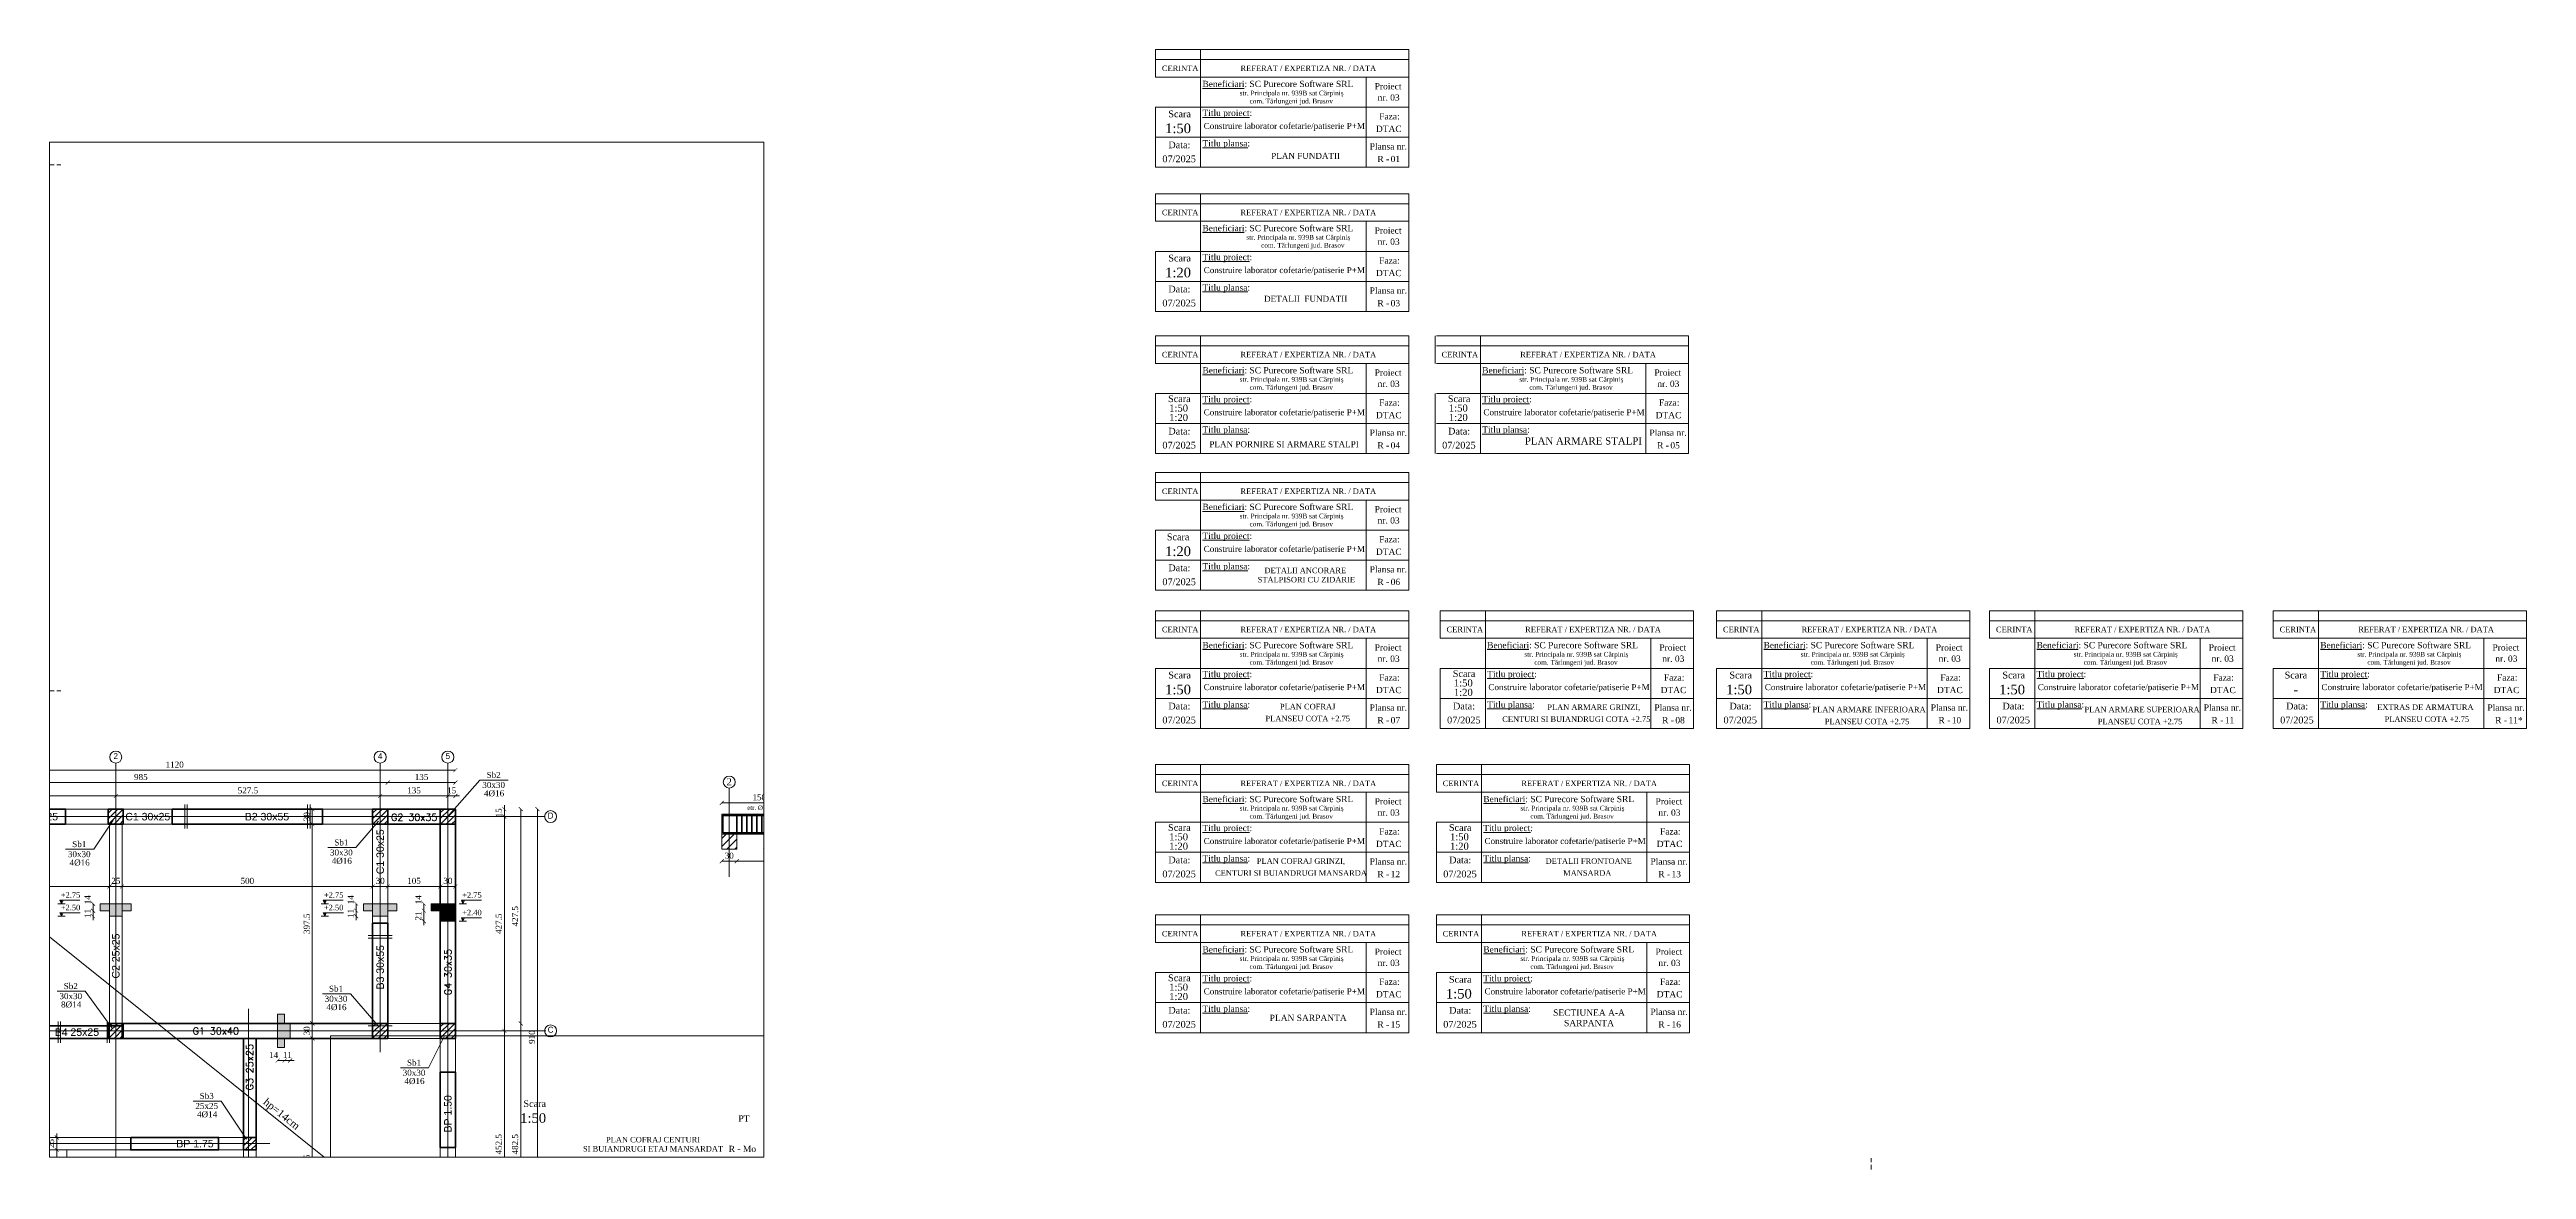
# Paper-space layout '12 Cofraj centuri mans' of a CAD drawing. Header units: millimetres. Extents: x 152 to 1140, y -3 to 444.
# The model-space entities are those that its viewports show. They can reach past a viewport. Long polylines and large blocks are cut down to what shows.
import ezdxf
from ezdxf.enums import TextEntityAlignment as Align

# ---------------------------------------------------------------- set-up
doc = ezdxf.new("R2010")
doc.units = ezdxf.units.MM
doc.header["$PDMODE"] = 2
doc.header["$PDSIZE"] = 50
doc.linetypes.add('ACAD_ISO10W100', pattern=[18, 12, -3, 0, -3])
doc.linetypes.add('HIDDEN', pattern=[9.525, 6.35, -3.175])
doc.layers.get('0').update_dxf_attribs({"lineweight": 15})
doc.layers.get('Defpoints').update_dxf_attribs({"color": 4})
for name, color, linetype, lineweight in [('Axe', 1, 'ACAD_ISO10W100', 18), ('Centuri', 7, 'Continuous', 15), ('Cofrag', 21, 'Continuous', 15), ('Cote', 7, 'Continuous', 18), ('FIER', 100, 'Continuous', 50), ('Grinzi', 2, 'Continuous', 50), ('Otel etrieri', 6, 'Continuous', 50), ('Otel marca', 2, 'Continuous', 20), ('Stalpi', 11, 'Continuous', 60), ('Stalpi notatii', 4, 'Continuous', 20)]:
    doc.layers.add(name, color=color, linetype=linetype, lineweight=lineweight)
doc.layers.add('Chenare foaie', color=254, linetype='Continuous', lineweight=15, plot=False)
doc.layers.add('NEVAZUT', color=51, linetype='Continuous', lineweight=15, plot=False)
doc.layers.add('Markers', color=7, linetype='Continuous')
doc.layers.add('xxx', color=3, linetype='Continuous', plot=False)
doc.styles.add('arial r150', font='arial.ttf', dxfattribs={"height": 150})
doc.styles.add('cezar', font='times.ttf')
doc.styles.add('GENERATED_STYLE_4', font='BELLB.TTF')
doc.styles.add('Roman Triplex', font='romant.shx')
doc.styles.add('WMF-Times New Roman0', font='times.ttf')
doc.dimstyles.new('Centimetri 50', dxfattribs={"dimtxt": 120, "dimasz": 80, "dimexe": 1, "dimexo": 1, "dimgap": 50, "dimtad": 1, "dimdec": 0, "dimlfac": 0.1, "dimdsep": 46, "dimtxsty": 'WMF-Times New Roman0', "dimblk": 'ARCHTICK', "dimcen": 40, "dimse1": 1, "dimse2": 1, "dimclrd": 256, "dimclre": 256, "dimclrt": 256, "dimadec": 0, "dimazin": 2, "dimtp": 0.1, "dimtm": 0.1, "dimtfac": 0.71, "dimtdec": 0, "dimtix": 1, "dimtmove": 0, "dimatfit": 3, "dimfxl": 1, "dimlwd": -1, "dimlwe": -1, "dimarcsym": 0})
doc.dimstyles.new('Centimetri 50 cu virgula', dxfattribs={"dimtxt": 120, "dimasz": 80, "dimexe": 1, "dimexo": 1, "dimgap": 50, "dimtad": 1, "dimdec": 1, "dimlfac": 0.1, "dimzin": 12, "dimdsep": 46, "dimtxsty": 'WMF-Times New Roman0', "dimblk": 'ARCHTICK', "dimcen": 0, "dimse1": 1, "dimse2": 1, "dimclrd": 256, "dimclre": 256, "dimclrt": 256, "dimadec": 0, "dimazin": 3, "dimtp": 0.1, "dimtm": 0.1, "dimtfac": 0.71, "dimtdec": 1, "dimtix": 1, "dimtmove": 0, "dimatfit": 3, "dimfxl": 1, "dimlwd": -1, "dimlwe": -1, "dimarcsym": 0})
pattern_1 = [(45, (-30521.63, -2480.97), (-56.126601, 56.126601), [])]

psp = doc.layouts.new('12 Cofraj centuri mans')

# ---------------------------------------------------------------- texts
at = {"color": 0, "style": 'WMF-Times New Roman0'}
for s, height, p in [('CERINTA', 2.2, (595.83, 435.02)), ('REFERAT / EXPERTIZA NR. / DATA', 2.2, (627.18, 435.02)), ('Beneficiari: SC Purecore Software SRL', 2.5, (612, 428.62)), ('str. Principala nr. 939B sat Cărpiniș', 1.9, (626.83, 425.28)), ('Proiect', 2.5, (680.72, 427.7)), ('nr. 03', 2.5, (681.88, 423.22)), ('Scara', 2.684, (598.4, 416.57)), ('Titlu proiect:', 2.5, (612, 417.07)), ('com. Tărlungeni jud. Brasov', 1.9, (630.79, 422.07)), ('Faza:', 2.5, (682.53, 415.7)), ('Data:', 2.684, (598.4, 404.21)), ('Titlu plansa:', 2.5, (612, 404.93)), ('Plansa nr.', 2.5, (678.72, 403.7)), ('07/2025', 2.7, (596.02, 398.62)), ('CERINTA', 2.2, (595.83, 377.47)), ('REFERAT / EXPERTIZA NR. / DATA', 2.2, (627.18, 377.47)), ('Beneficiari: SC Purecore Software SRL', 2.5, (612, 371.07)), ('str. Principala nr. 939B sat Cărpiniș', 1.9, (629.5, 367.73)), ('com. Tărlungeni jud. Brasov', 1.9, (635.42, 364.52)), ('Proiect', 2.5, (680.72, 370.16)), ('nr. 03', 2.5, (681.88, 365.68)), ('Titlu proiect:', 2.5, (612, 359.52)), ('Faza:', 2.5, (682.53, 358.16)), ('Data:', 2.684, (598.4, 346.66)), ('Titlu plansa:', 2.5, (612, 347.38)), ('Plansa nr.', 2.5, (678.72, 346.16)), ('07/2025', 2.7, (596.02, 341.07)), ('CERINTA', 2.2, (595.83, 320.75)), ('Beneficiari: SC Purecore Software SRL', 2.5, (612, 314.35)), ('REFERAT / EXPERTIZA NR. / DATA', 2.2, (627.18, 320.75)), ('CERINTA', 2.2, (707.44, 320.75)), ('Beneficiari: SC Purecore Software SRL', 2.5, (723.62, 314.35)), ('REFERAT / EXPERTIZA NR. / DATA', 2.2, (738.79, 320.75)), ('str. Principala nr. 939B sat Cărpiniș', 1.9, (626.83, 311.01)), ('com. Tărlungeni jud. Brasov', 1.9, (630.79, 307.8)), ('Proiect', 2.5, (680.72, 313.43)), ('nr. 03', 2.5, (681.88, 308.95)), ('str. Principala nr. 939B sat Cărpiniș', 1.9, (738.45, 311.01)), ('com. Tărlungeni jud. Brasov', 1.9, (742.41, 307.8)), ('Proiect', 2.5, (792.33, 313.43)), ('nr. 03', 2.5, (793.49, 308.95)), ('Titlu proiect:', 2.5, (612, 302.8)), ('Faza:', 2.5, (682.53, 301.43)), ('Titlu proiect:', 2.5, (723.62, 302.8)), ('Faza:', 2.5, (794.14, 301.43)), ('07/2025', 2.7, (596.02, 284.35)), ('Data:', 2.684, (598.4, 289.94)), ('Titlu plansa:', 2.5, (612, 290.66)), ('Plansa nr.', 2.5, (678.72, 289.43)), ('07/2025', 2.7, (707.64, 284.35)), ('Data:', 2.684, (710.01, 289.94)), ('Titlu plansa:', 2.5, (723.62, 290.66)), ('Plansa nr.', 2.5, (790.33, 289.43)), ('CERINTA', 2.2, (595.83, 266.21)), ('REFERAT / EXPERTIZA NR. / DATA', 2.2, (627.18, 266.21)), ('Beneficiari: SC Purecore Software SRL', 2.5, (612, 259.82)), ('str. Principala nr. 939B sat Cărpiniș', 1.9, (626.83, 256.48)), ('Proiect', 2.5, (680.72, 258.9)), ('Titlu proiect:', 2.5, (612, 248.26)), ('com. Tărlungeni jud. Brasov', 1.9, (630.79, 253.26)), ('nr. 03', 2.5, (681.88, 254.42)), ('Faza:', 2.5, (682.53, 246.9)), ('Data:', 2.684, (598.4, 235.4)), ('Titlu plansa:', 2.5, (612, 236.13)), ('Plansa nr.', 2.5, (678.72, 234.9)), ('07/2025', 2.7, (596.02, 229.82)), ('CERINTA', 2.2, (595.83, 211.04)), ('REFERAT / EXPERTIZA NR. / DATA', 2.2, (627.18, 211.04)), ('CERINTA', 2.2, (709.42, 211.04)), ('REFERAT / EXPERTIZA NR. / DATA', 2.2, (740.78, 211.04)), ('CERINTA', 2.2, (819.71, 211.04)), ('REFERAT / EXPERTIZA NR. / DATA', 2.2, (851.06, 211.04)), ('CERINTA', 2.2, (928.64, 211.04)), ('REFERAT / EXPERTIZA NR. / DATA', 2.2, (959.99, 211.04)), ('CERINTA', 2.2, (1041.83, 211.04)), ('REFERAT / EXPERTIZA NR. / DATA', 2.2, (1073.19, 211.04)), ('Beneficiari: SC Purecore Software SRL', 2.5, (612, 204.64)), ('str. Principala nr. 939B sat Cărpiniș', 1.9, (626.83, 201.3)), ('com. Tărlungeni jud. Brasov', 1.9, (630.79, 198.09)), ('Proiect', 2.5, (680.72, 203.72)), ('nr. 03', 2.5, (681.88, 199.24)), ('Beneficiari: SC Purecore Software SRL', 2.5, (725.6, 204.64)), ('str. Principala nr. 939B sat Cărpiniș', 1.9, (740.43, 201.3)), ('com. Tărlungeni jud. Brasov', 1.9, (744.39, 198.09)), ('Proiect', 2.5, (794.32, 203.72)), ('nr. 03', 2.5, (795.48, 199.24)), ('Beneficiari: SC Purecore Software SRL', 2.5, (835.89, 204.64)), ('str. Principala nr. 939B sat Cărpiniș', 1.9, (850.72, 201.3)), ('com. Tărlungeni jud. Brasov', 1.9, (854.68, 198.09)), ('Proiect', 2.5, (904.6, 203.72)), ('nr. 03', 2.5, (905.76, 199.24)), ('Beneficiari: SC Purecore Software SRL', 2.5, (944.82, 204.64)), ('str. Principala nr. 939B sat Cărpiniș', 1.9, (959.64, 201.3)), ('com. Tărlungeni jud. Brasov', 1.9, (963.6, 198.09)), ('Proiect', 2.5, (1013.53, 203.72)), ('nr. 03', 2.5, (1014.69, 199.24)), ('Beneficiari: SC Purecore Software SRL', 2.5, (1058.01, 204.64)), ('str. Principala nr. 939B sat Cărpiniș', 1.9, (1072.84, 201.3)), ('com. Tărlungeni jud. Brasov', 1.9, (1076.8, 198.09)), ('Proiect', 2.5, (1126.73, 203.72)), ('nr. 03', 2.5, (1127.88, 199.24)), ('Scara', 2.684, (598.4, 192.59)), ('Titlu proiect:', 2.5, (612, 193.09)), ('Faza:', 2.5, (682.53, 191.72)), ('Titlu proiect:', 2.5, (725.6, 193.09)), ('Faza:', 2.5, (796.12, 191.72)), ('Scara', 2.684, (822.28, 192.59)), ('Titlu proiect:', 2.5, (835.89, 193.09)), ('Faza:', 2.5, (906.41, 191.72)), ('Scara', 2.684, (931.21, 192.59)), ('Titlu proiect:', 2.5, (944.82, 193.09)), ('Faza:', 2.5, (1015.34, 191.72)), ('Titlu proiect:', 2.5, (1058.01, 193.09)), ('Faza:', 2.5, (1128.53, 191.72)), ('Data:', 2.684, (598.4, 180.23)), ('Titlu plansa:', 2.5, (612, 180.95)), ('Plansa nr.', 2.5, (678.72, 179.72)), ('Data:', 2.684, (711.99, 180.23)), ('Titlu plansa:', 2.5, (725.6, 180.95)), ('Plansa nr.', 2.5, (792.32, 179.72)), ('Data:', 2.684, (822.28, 180.23)), ('Titlu plansa:', 2.5, (835.89, 180.95)), ('Plansa nr.', 2.5, (902.6, 179.72)), ('Data:', 2.684, (931.21, 180.23)), ('Titlu plansa:', 2.5, (944.82, 180.95)), ('Plansa nr.', 2.5, (1011.53, 179.72)), ('Data:', 2.684, (1044.4, 180.23)), ('Titlu plansa:', 2.5, (1058.01, 180.95)), ('Plansa nr.', 2.5, (1124.72, 179.72)), ('07/2025', 2.7, (596.02, 174.64)), ('07/2025', 2.7, (709.62, 174.64)), ('07/2025', 2.7, (819.91, 174.64)), ('07/2025', 2.7, (928.84, 174.64)), ('07/2025', 2.7, (1042.03, 174.64)), ('CERINTA', 2.2, (595.83, 149.62)), ('REFERAT / EXPERTIZA NR. / DATA', 2.2, (627.18, 149.62)), ('CERINTA', 2.2, (707.88, 149.62)), ('REFERAT / EXPERTIZA NR. / DATA', 2.2, (739.24, 149.62)), ('Beneficiari: SC Purecore Software SRL', 2.5, (612, 143.22)), ('str. Principala nr. 939B sat Cărpiniș', 1.9, (626.83, 139.88)), ('com. Tărlungeni jud. Brasov', 1.9, (630.79, 136.67)), ('Proiect', 2.5, (680.72, 142.3)), ('nr. 03', 2.5, (681.88, 137.82)), ('Beneficiari: SC Purecore Software SRL', 2.5, (724.06, 143.22)), ('str. Principala nr. 939B sat Cărpiniș', 1.9, (738.89, 139.88)), ('com. Tărlungeni jud. Brasov', 1.9, (742.85, 136.67)), ('Proiect', 2.5, (792.78, 142.3)), ('nr. 03', 2.5, (793.93, 137.82)), ('Titlu proiect:', 2.5, (612, 131.67)), ('Faza:', 2.5, (682.53, 130.3)), ('Titlu proiect:', 2.5, (724.06, 131.67)), ('Faza:', 2.5, (794.58, 130.3)), ('Data:', 2.684, (598.4, 118.81)), ('Titlu plansa:', 2.5, (612, 119.53)), ('Plansa nr.', 2.5, (678.72, 118.3)), ('Data:', 2.684, (710.45, 118.81)), ('Titlu plansa:', 2.5, (724.06, 119.53)), ('Plansa nr.', 2.5, (790.77, 118.3)), ('07/2025', 2.7, (596.02, 113.22)), ('07/2025', 2.7, (708.08, 113.22)), ('CERINTA', 2.2, (595.83, 89.61)), ('REFERAT / EXPERTIZA NR. / DATA', 2.2, (627.18, 89.61)), ('CERINTA', 2.2, (707.88, 89.61)), ('REFERAT / EXPERTIZA NR. / DATA', 2.2, (739.24, 89.61)), ('Beneficiari: SC Purecore Software SRL', 2.5, (612, 83.22)), ('str. Principala nr. 939B sat Cărpiniș', 1.9, (626.83, 79.88)), ('Proiect', 2.5, (680.72, 82.3)), ('nr. 03', 2.5, (681.88, 77.82)), ('Beneficiari: SC Purecore Software SRL', 2.5, (724.06, 83.22)), ('str. Principala nr. 939B sat Cărpiniș', 1.9, (738.89, 79.88)), ('Proiect', 2.5, (792.78, 82.3)), ('nr. 03', 2.5, (793.93, 77.82)), ('Titlu proiect:', 2.5, (612, 71.67)), ('com. Tărlungeni jud. Brasov', 1.9, (630.79, 76.67)), ('Faza:', 2.5, (682.53, 70.3)), ('Titlu proiect:', 2.5, (724.06, 71.67)), ('com. Tărlungeni jud. Brasov', 1.9, (742.85, 76.67)), ('Faza:', 2.5, (794.58, 70.3)), ('Data:', 2.684, (598.4, 58.81)), ('Titlu plansa:', 2.5, (612, 59.53)), ('Plansa nr.', 2.5, (678.72, 58.3)), ('Data:', 2.684, (710.45, 58.81)), ('Titlu plansa:', 2.5, (724.06, 59.53)), ('Plansa nr.', 2.5, (790.77, 58.3)), ('07/2025', 2.7, (596.02, 53.22)), ('07/2025', 2.7, (708.08, 53.22))]:
    psp.add_text(s, height=height, dxfattribs=at).set_placement(p)
for s, height, p in [('1:50', 3.847, (602.26, 410.23)), ('Construire laborator cofetarie/patiserie P+M', 2.4, (644.68, 411.91)), ('DTAC', 2.5, (686.36, 410.71)), ('Construire laborator cofetarie/patiserie P+M', 2.4, (644.68, 354.37)), ('DTAC', 2.5, (686.36, 353.16)), ('Construire laborator cofetarie/patiserie P+M', 2.4, (644.68, 297.64)), ('DTAC', 2.5, (686.36, 296.44)), ('Construire laborator cofetarie/patiserie P+M', 2.4, (756.29, 297.64)), ('DTAC', 2.5, (797.97, 296.44)), ('Construire laborator cofetarie/patiserie P+M', 2.4, (644.68, 243.11)), ('DTAC', 2.5, (686.36, 241.91)), ('1:50', 3.847, (602.26, 186.25)), ('Construire laborator cofetarie/patiserie P+M', 2.4, (644.68, 187.93)), ('DTAC', 2.5, (686.36, 186.73)), ('Construire laborator cofetarie/patiserie P+M', 2.4, (758.28, 187.93)), ('DTAC', 2.5, (799.96, 186.73)), ('1:50', 3.847, (826.14, 186.25)), ('Construire laborator cofetarie/patiserie P+M', 2.4, (868.56, 187.93)), ('DTAC', 2.5, (910.24, 186.73)), ('1:50', 3.847, (935.07, 186.25)), ('Construire laborator cofetarie/patiserie P+M', 2.4, (977.49, 187.93)), ('DTAC', 2.5, (1019.17, 186.73)), ('Construire laborator cofetarie/patiserie P+M', 2.4, (1090.68, 187.93)), ('DTAC', 2.5, (1132.36, 186.73)), ('Construire laborator cofetarie/patiserie P+M', 2.4, (644.68, 126.51)), ('Construire laborator cofetarie/patiserie P+M', 2.4, (756.73, 126.51)), ('DTAC', 2.5, (686.36, 125.31)), ('DTAC', 2.5, (798.41, 125.31)), ('Construire laborator cofetarie/patiserie P+M', 2.4, (644.68, 66.51)), ('DTAC', 2.5, (686.36, 65.31)), ('1:50', 3.847, (714.31, 64.83)), ('Construire laborator cofetarie/patiserie P+M', 2.4, (756.73, 66.51)), ('DTAC', 2.5, (798.41, 65.31)), ('PT', 2.5, (429.04, 15.71))]:
    psp.add_text(s, height=height, dxfattribs=at).set_placement(p, align=Align.CENTER)
at = {"style": 'WMF-Times New Roman0'}
for s, height, p in [('PLAN FUNDATII', 2.4, (653.18, 401.16)), ('R - ', 2.5, (684.65, 399.92)), ('DETALII  FUNDATII', 2.4, (653.18, 344.13)), ('R - ', 2.5, (684.65, 342.37)), ('1:50', 2.8, (602.49, 300.52)), ('1:20', 2.8, (602.49, 296.77)), ('1:50', 2.8, (714.1, 300.52)), ('1:20', 2.8, (714.1, 296.77)), ('PLAN PORNIRE SI ARMARE STALPI', 2.4, (644.57, 286.08)), ('R - ', 2.5, (684.65, 285.65)), ('PLAN ARMARE STALPI', 2.8696, (764.01, 287.4)), ('R - ', 2.5, (796.26, 285.65)), ('R - ', 2.5, (684.65, 231.12)), ('1:50', 2.8, (716.09, 190.81)), ('1:20', 2.8, (716.09, 187.06)), ('PLAN COFRAJ', 2.2, (653.98, 181.37)), ('PLAN ARMARE GRINZI,', 2.2, (768.13, 181.12)), ('PLAN ARMARE INFERIOARA', 2.2, (877.99, 180.2)), ('PLAN ARMARE SUPERIOARA', 2.2, (986.92, 180.2)), ('EXTRAS DE ARMATURA', 2.2, (1099.97, 181.12)), ('PLANSEU COTA +2.75', 2.2, (654.02, 176.6)), ('R - ', 2.5, (684.65, 175.94)), (' CENTURI SI BUIANDRUGI COTA +2.75', 2.2, (760.76, 176.35)), ('R - ', 2.5, (798.25, 175.94)), ('PLANSEU COTA +2.75', 2.2, (877.2, 175.43)), ('R - ', 2.5, (908.53, 175.94)), ('PLANSEU COTA +2.75', 2.2, (986.13, 175.43)), ('R - ', 2.5, (1017.46, 175.94)), ('PLANSEU COTA +2.75', 2.2, (1100.55, 176.35)), ('R - ', 2.5, (1130.66, 175.94)), ('1:50', 2.8, (602.49, 129.39)), ('1:50', 2.8, (714.54, 129.39)), ('1:20', 2.8, (602.49, 125.64)), ('PLAN COFRAJ GRINZI,', 2.2, (651.28, 119.7)), ('1:20', 2.8, (714.54, 125.64)), ('DETALII FRONTOANE', 2.2, (766.13, 119.7)), ('CENTURI SI BUIANDRUGI MANSARDA', 2.2, (647.34, 114.93)), ('R - ', 2.5, (684.65, 114.52)), ('MANSARDA', 2.2, (765.57, 114.93)), ('R - ', 2.5, (796.71, 114.52)), ('1:50', 2.8, (602.49, 69.39)), ('1:20', 2.8, (602.49, 65.64)), ('R - ', 2.5, (684.65, 54.52)), ('R - ', 2.5, (796.71, 54.52))]:
    psp.add_text(s, height=height, dxfattribs=at).set_placement(p, align=Align.MIDDLE_CENTER)
for s, p in [('01', (687.1, 399.92)), ('03', (687.1, 342.37)), ('04', (687.1, 285.65)), ('05', (798.71, 285.65)), ('06', (687.1, 231.12)), ('07', (687.1, 175.94)), ('08', (800.7, 175.94)), ('10', (910.98, 175.94)), ('11', (1019.91, 175.94)), ('11*', (1133.11, 175.94)), ('12', (687.1, 114.52)), ('13', (799.16, 114.52)), ('15', (687.1, 54.52)), ('16', (799.16, 54.52))]:
    psp.add_text(s, height=2.5, dxfattribs=at).set_placement(p, align=Align.MIDDLE_LEFT)
at = {"ltscale": 1.5, "style": 'WMF-Times New Roman0'}
for s, height, p in [('1:20', 3.847, (602.26, 352.68)), ('1:20', 3.847, (602.26, 241.43)), ('-', 3.85, (1048.26, 186.25))]:
    psp.add_text(s, height=height, dxfattribs=at).set_placement(p, align=Align.CENTER)
psp.add_text('Scara', height=2.684, dxfattribs=at).set_placement((598.4, 359.02))
for p in [(602.8, 304.23), (714.41, 304.23), (716.4, 194.52), (602.8, 133.1), (714.85, 133.1), (602.8, 73.1)]:
    psp.add_text('Scara', height=2.684, dxfattribs=at).set_placement(p, align=Align.MIDDLE_CENTER)
at = {"color": 0, "style": 'WMF-Times New Roman0'}
for p in [(602.29, 249.1), (1048.3, 193.93), (714.85, 72.51)]:
    psp.add_text('Scara', height=2.684, dxfattribs=at).set_placement(p, align=Align.MIDDLE_CENTER)
at = {"ltscale": 1.5, "attachment_point": 2, "style": 'WMF-Times New Roman0'}
for s, insert, char_height, width in [('DETALII ANCORARE\\P STALPISORI CU ZIDARIE', (653.03, 236.8), 2.2, 80.6862), ('SECTIUNEA A-A SARPANTA', (766.25, 60.48), 2.5, 35.1766), ('PLAN SARPANTA', (654.19, 58.38), 2.5, 35.1766), ('PLAN COFRAJ CENTURI \\PSI BUIANDRUGI ETAJ MANSARDAT', (392.78, 9.63), 2.2, 63.1715)]:
    psp.add_mtext(s, dxfattribs=dict(at, insert=insert, char_height=char_height, width=width))
at = {"layer": 'Cote', "ltscale": 1.5, "style": 'WMF-Times New Roman0'}
psp.add_text('Scara', height=2.684, dxfattribs=at).set_placement((341.08, 21.56))
psp.add_text('1:50', height=3.847, dxfattribs=at).set_placement((344.94, 15.23), align=Align.CENTER)
at = {"layer": 'Cote', "ltscale": 1.5, "insert": (428.44, 4.82), "char_height": 2.5, "attachment_point": 5, "style": 'WMF-Times New Roman0'}
psp.add_mtext('R - Mo', dxfattribs=at)

msp = doc.modelspace()

# ---------------------------------------------------------------- texts
at = {"style": 'cezar'}
msp.add_text('etr. %%C8/10', height=90, dxfattribs=at).set_placement((119835.42, -605396.46), align=Align.CENTER)
at = {"style": 'WMF-Times New Roman0'}
msp.add_text('hp=14cm', height=150, rotation=321.274335, dxfattribs=at).set_placement((109887.42, -611253.07))
at = {"layer": 'Axe', "color": 0, "linetype": 'ByBlock', "style": 'WMF-Times New Roman0'}
msp.add_text('2', height=140, dxfattribs=at).set_placement((119197.2, -604905.92), align=Align.CENTER)
at = {"layer": 'Axe', "color": 0, "linetype": 'ByBlock', "char_height": 120, "attachment_point": 5, "style": 'GENERATED_STYLE_4'}
for s, insert in [('\\A1;2', (106958.75, -604321.77)), ('\\A1;4', (112233.75, -604322.54)), ('\\A1;5', (113583.75, -604323.09)), ('\\A1;D', (115633.92, -605509.67)), ('\\A1;C', (115633.92, -609784.18))]:
    msp.add_mtext(s, dxfattribs=dict(at, insert=insert))
at = {"layer": 'Cofrag', "style": 'cezar'}
for s, p in [('+2.75', (106055.61, -607183.01)), ('+2.50', (106055.61, -607433.01)), ('+2.75', (111305.61, -607183.01)), ('+2.50', (111305.61, -607433.01)), ('+2.75', (114064.31, -607183.01)), ('+2.40', (114064.31, -607533.01)), ('+2.75', (108730.61, -612483.69)), ('+2.75', (112655.61, -612483.69))]:
    msp.add_text(s, height=110, dxfattribs=at).set_placement(p, align=Align.BOTTOM_CENTER)
at = {"layer": 'Markers', "color": 4, "ltscale": 1.5, "style": 'arial r150'}
for s, p in [('BP 2.25', (105434.01, -605531.26)), ('BP 1.75', (108538.54, -612056.26))]:
    msp.add_text(s, height=150, dxfattribs=at).set_placement(p, align=Align.MIDDLE_CENTER)
at = {"layer": 'Markers', "style": 'arial r150'}
msp.add_text('C1 30x25', height=150, dxfattribs=at).set_placement((107597.42, -605531.26), align=Align.MIDDLE_CENTER)
at = {"layer": 'Markers', "color": 3, "ltscale": 1.5, "style": 'arial r150'}
for s, p in [('B2 30x55', (109974.97, -605531.26)), ('B4 25x25', (106183.51, -609831.26))]:
    msp.add_text(s, height=150, dxfattribs=at).set_placement(p, align=Align.MIDDLE_CENTER)
at = {"layer": 'Markers', "style": 'arial r150'}
for s, p in [('C1 30x25', (112233.75, -606232.4)), ('C2 25x25', (106958.75, -608313.19))]:
    msp.add_text(s, height=150, rotation=90, dxfattribs=at).set_placement(p, align=Align.MIDDLE_CENTER)
at = {"layer": 'Markers', "color": 6, "style": 'Roman Triplex'}
for s, p in [('G2 30x35', (112913.24, -605547.16)), ('G1 30x40', (108954.59, -609806.26))]:
    msp.add_text(s, height=140, dxfattribs=at).set_placement(p, align=Align.MIDDLE_CENTER)
at = {"layer": 'Markers', "color": 3, "ltscale": 1.5, "style": 'arial r150'}
msp.add_text('B3 30x55', height=150, rotation=90, dxfattribs=at).set_placement((112233.75, -608537.29), align=Align.MIDDLE_CENTER)
at = {"layer": 'Markers', "color": 6, "style": 'Roman Triplex'}
for s, p in [('G4 30x35', (113583.75, -608632.63)), ('G3 25x25', (109631.12, -610531.6))]:
    msp.add_text(s, height=140, rotation=90, dxfattribs=at).set_placement(p, align=Align.MIDDLE_CENTER)
at = {"layer": 'Markers', "color": 4, "ltscale": 1.5, "style": 'arial r150'}
msp.add_text('BP 1.50', height=150, rotation=90, dxfattribs=at).set_placement((113583.75, -611462.12), align=Align.MIDDLE_CENTER)
at = {"layer": 'NEVAZUT', "color": 3, "ltscale": 1.5, "char_height": 120, "width": 442.9704, "attachment_point": 5, "style": 'WMF-Times New Roman0'}
for s, insert in [('4%%C16', (114506.16, -605067.34)), ('4%%C16', (106238.22, -606448.49)), ('4%%C16', (111467.41, -606414.84)), ('{\\C1;8%%C14}', (106069.26, -609281.84)), ('4%%C16', (111361.16, -609335.22)), ('4%%C16', (112917.6, -610810.41)), ('{\\C1;4%%C14}', (108781.05, -611472.47))]:
    msp.add_mtext(s, dxfattribs=dict(at, insert=insert))
at = {"layer": 'Otel marca', "style": 'WMF-Times New Roman0'}
msp.add_text('a', height=120, dxfattribs=at).set_placement((120001.49, -606165.25), align=Align.MIDDLE_CENTER)
at = {"layer": 'Stalpi notatii', "ltscale": 1.5, "char_height": 120, "width": 442.9704, "attachment_point": 5, "style": 'WMF-Times New Roman0'}
for s, insert in [('Sb2\\P{\\fTimes New Roman|b0|i0|c238|p18;30x30}', (114497.88, -604799.29)), ('Sb1\\P{\\fTimes New Roman|b0|i0|c238|p18;30x30}', (106229.94, -606180.45)), ('Sb1\\P{\\fTimes New Roman|b0|i0|c238|p18;30x30}', (111459.13, -606146.79)), ('Sb2\\P30x30', (106060.98, -609013.79)), ('Sb1\\P{\\fTimes New Roman|b0|i0|c238|p18;30x30}', (111352.88, -609067.18)), ('Sb1\\P{\\fTimes New Roman|b0|i0|c238|p18;30x30}', (112909.32, -610542.36)), ('Sb3\\P25x25', (108772.77, -611204.42))]:
    msp.add_mtext(s, dxfattribs=dict(at, insert=insert))

# ---------------------------------------------------------------- blocks, each defined once
blk = doc.blocks.new('Chenar A3')
at = {"ltscale": 1.5}
blk.add_lwpolyline([(-405, 0), (0, 0), (0, 285), (-405, 285)], close=True, dxfattribs=at)
at = {"linetype": 'HIDDEN', "ltscale": 0.3}
for points in [[(-396, 0), (-396, 4.48)], [(-186, 0), (-186, 4.48)]]:
    blk.add_lwpolyline(points, dxfattribs=at)
blk = doc.blocks.new('_ArchTick')
at = {"color": 0, "linetype": 'ByBlock', "const_width": 0.15}
blk.add_lwpolyline([(-0.5, -0.5), (0.5, 0.5)], dxfattribs=at)
blk = doc.blocks.new('*D7335')
at = {"layer": 'Cote', "ltscale": 1.5, "transparency": 16777216}
blk.add_line((114711, -614331), (114711, -609806), dxfattribs=at)
at = {"layer": 'Defpoints', "color": 0, "ltscale": 1.5, "transparency": 16777216}
for p in [(114711, -609806), (115539, -609806), (115570, -614331)]:
    blk.add_point(p, dxfattribs=at)
at = {"layer": 'Cote', "ltscale": 1.5, "transparency": 16777216, "xscale": 80, "yscale": 80, "zscale": 80}
for p, rotation in [((114711, -609806), 90), ((114711, -614331), 270)]:
    blk.add_blockref('_ArchTick', p, dxfattribs=dict(at, rotation=rotation))
at = {"layer": 'Cote', "ltscale": 1.5, "transparency": 16777216, "insert": (114600, -612069), "char_height": 120, "attachment_point": 5, "rotation": 90, "style": 'WMF-Times New Roman0'}
blk.add_mtext('452.5', dxfattribs=at)
blk = doc.blocks.new('*D7336')
at = {"layer": 'Cote', "ltscale": 1.5, "transparency": 16777216}
blk.add_line((114711, -609806), (114711, -605531), dxfattribs=at)
at = {"layer": 'Defpoints', "color": 0, "ltscale": 1.5, "transparency": 16777216}
for p in [(114711, -605531), (115527, -605531), (115539, -609806)]:
    blk.add_point(p, dxfattribs=at)
at = {"layer": 'Cote', "ltscale": 1.5, "transparency": 16777216, "xscale": 80, "yscale": 80, "zscale": 80}
for p, rotation in [((114711, -605531), 90), ((114711, -609806), 270)]:
    blk.add_blockref('_ArchTick', p, dxfattribs=dict(at, rotation=rotation))
at = {"layer": 'Cote', "ltscale": 1.5, "transparency": 16777216, "insert": (114600, -607669), "char_height": 120, "attachment_point": 5, "rotation": 90, "style": 'WMF-Times New Roman0'}
blk.add_mtext('427.5', dxfattribs=at)
blk = doc.blocks.new('*D7338')
at = {"layer": 'Cote', "ltscale": 1.5, "transparency": 16777216}
blk.add_line((115038, -614481), (115038, -609656), dxfattribs=at)
at = {"layer": 'Defpoints', "color": 0, "ltscale": 1.5, "transparency": 16777216}
for p in [(113734, -609656), (115038, -609656), (113734, -614481)]:
    blk.add_point(p, dxfattribs=at)
at = {"layer": 'Cote', "ltscale": 1.5, "transparency": 16777216, "xscale": 80, "yscale": 80, "zscale": 80}
for p, rotation in [((115038, -609656), 90), ((115038, -614481), 270)]:
    blk.add_blockref('_ArchTick', p, dxfattribs=dict(at, rotation=rotation))
at = {"layer": 'Cote', "ltscale": 1.5, "transparency": 16777216, "insert": (114927, -612069), "char_height": 120, "attachment_point": 5, "rotation": 90, "style": 'WMF-Times New Roman0'}
blk.add_mtext('482.5', dxfattribs=at)
blk = doc.blocks.new('*D7339')
at = {"layer": 'Cote', "ltscale": 1.5, "transparency": 16777216}
blk.add_line((115038, -609656), (115038, -605381), dxfattribs=at)
at = {"layer": 'Defpoints', "color": 0, "ltscale": 1.5, "transparency": 16777216}
for p in [(113734, -605381), (115038, -605381), (113734, -609656)]:
    blk.add_point(p, dxfattribs=at)
at = {"layer": 'Cote', "ltscale": 1.5, "transparency": 16777216, "xscale": 80, "yscale": 80, "zscale": 80}
for p, rotation in [((115038, -605381), 90), ((115038, -609656), 270)]:
    blk.add_blockref('_ArchTick', p, dxfattribs=dict(at, rotation=rotation))
at = {"layer": 'Cote', "ltscale": 1.5, "transparency": 16777216, "insert": (114927, -607519), "char_height": 120, "attachment_point": 5, "rotation": 90, "style": 'WMF-Times New Roman0'}
blk.add_mtext('427.5', dxfattribs=at)
blk = doc.blocks.new('*D7340')
at = {"layer": 'Cote', "ltscale": 1.5, "transparency": 16777216}
blk.add_line((115372, -605381), (115372, -614481), dxfattribs=at)
at = {"layer": 'Defpoints', "color": 0, "ltscale": 1.5, "transparency": 16777216}
for p in [(113434, -605381), (113434, -614481), (115372, -614481)]:
    blk.add_point(p, dxfattribs=at)
at = {"layer": 'Cote', "ltscale": 1.5, "transparency": 16777216, "xscale": 80, "yscale": 80, "zscale": 80}
for p, rotation in [((115372, -605381), 90), ((115372, -614481), 270)]:
    blk.add_blockref('_ArchTick', p, dxfattribs=dict(at, rotation=rotation))
at = {"layer": 'Cote', "ltscale": 1.5, "transparency": 16777216, "insert": (115261, -609931), "char_height": 120, "attachment_point": 5, "rotation": 90, "style": 'WMF-Times New Roman0'}
blk.add_mtext('910', dxfattribs=at)
blk = doc.blocks.new('*D7341')
at = {"layer": 'Cote', "ltscale": 1.5, "transparency": 16777216}
for p, q in [((114711, -605381), (114711, -605301)), ((114711, -605531), (114711, -605381)), ((114711, -605531), (114711, -605611))]:
    blk.add_line(p, q, dxfattribs=at)
at = {"layer": 'Defpoints', "color": 0, "ltscale": 1.5, "transparency": 16777216}
for p in [(113434, -605381), (113434, -605531), (114711, -605381)]:
    blk.add_point(p, dxfattribs=at)
at = {"layer": 'Cote', "ltscale": 1.5, "transparency": 16777216, "xscale": 80, "yscale": 80, "zscale": 80}
for p, rotation in [((114711, -605381), 270), ((114711, -605531), 90)]:
    blk.add_blockref('_ArchTick', p, dxfattribs=dict(at, rotation=rotation))
at = {"layer": 'Cote', "ltscale": 1.5, "transparency": 16777216, "insert": (114600, -605456), "char_height": 120, "attachment_point": 5, "rotation": 90, "style": 'WMF-Times New Roman0'}
blk.add_mtext('15', dxfattribs=at)
blk = doc.blocks.new('*D7342')
at = {"layer": 'Cote', "ltscale": 1.5, "transparency": 16777216}
blk.add_line((102684, -605119), (106959, -605119), dxfattribs=at)
at = {"layer": 'Defpoints', "color": 0, "ltscale": 1.5, "transparency": 16777216}
for p in [(102684, -604463), (106959, -604463), (106959, -605119)]:
    blk.add_point(p, dxfattribs=at)
at = {"layer": 'Cote', "ltscale": 1.5, "transparency": 16777216, "xscale": 80, "yscale": 80, "zscale": 80, "rotation": 180}
blk.add_blockref('_ArchTick', (102684, -605119), dxfattribs=at)
at = {"layer": 'Cote', "ltscale": 1.5, "transparency": 16777216, "xscale": 80, "yscale": 80, "zscale": 80}
blk.add_blockref('_ArchTick', (106959, -605119), dxfattribs=at)
at = {"layer": 'Cote', "ltscale": 1.5, "transparency": 16777216, "insert": (104821, -605008), "char_height": 120, "attachment_point": 5, "style": 'WMF-Times New Roman0'}
blk.add_mtext('427.5', dxfattribs=at)
blk = doc.blocks.new('*D7343')
at = {"layer": 'Cote', "ltscale": 1.5, "transparency": 16777216}
blk.add_line((106959, -605119), (112234, -605119), dxfattribs=at)
at = {"layer": 'Defpoints', "color": 0, "ltscale": 1.5, "transparency": 16777216}
for p in [(106959, -604463), (112234, -604463), (112234, -605119)]:
    blk.add_point(p, dxfattribs=at)
at = {"layer": 'Cote', "ltscale": 1.5, "transparency": 16777216, "xscale": 80, "yscale": 80, "zscale": 80, "rotation": 180}
blk.add_blockref('_ArchTick', (106959, -605119), dxfattribs=at)
at = {"layer": 'Cote', "ltscale": 1.5, "transparency": 16777216, "xscale": 80, "yscale": 80, "zscale": 80}
blk.add_blockref('_ArchTick', (112234, -605119), dxfattribs=at)
at = {"layer": 'Cote', "ltscale": 1.5, "transparency": 16777216, "insert": (109596, -605008), "char_height": 120, "attachment_point": 5, "style": 'WMF-Times New Roman0'}
blk.add_mtext('527.5', dxfattribs=at)
blk = doc.blocks.new('*D7344')
at = {"layer": 'Cote', "ltscale": 1.5, "transparency": 16777216}
blk.add_line((112234, -605119), (113584, -605119), dxfattribs=at)
at = {"layer": 'Defpoints', "color": 0, "ltscale": 1.5, "transparency": 16777216}
for p in [(112234, -604463), (113584, -604463), (113584, -605119)]:
    blk.add_point(p, dxfattribs=at)
at = {"layer": 'Cote', "ltscale": 1.5, "transparency": 16777216, "xscale": 80, "yscale": 80, "zscale": 80, "rotation": 180}
blk.add_blockref('_ArchTick', (112234, -605119), dxfattribs=at)
at = {"layer": 'Cote', "ltscale": 1.5, "transparency": 16777216, "xscale": 80, "yscale": 80, "zscale": 80}
blk.add_blockref('_ArchTick', (113584, -605119), dxfattribs=at)
at = {"layer": 'Cote', "ltscale": 1.5, "transparency": 16777216, "insert": (112909, -605008), "char_height": 120, "attachment_point": 5, "style": 'WMF-Times New Roman0'}
blk.add_mtext('135', dxfattribs=at)
blk = doc.blocks.new('*D7345')
at = {"layer": 'Cote', "ltscale": 1.5, "transparency": 16777216}
blk.add_line((102534, -604852), (112384, -604852), dxfattribs=at)
at = {"layer": 'Defpoints', "color": 0, "ltscale": 1.5, "transparency": 16777216}
for p in [(112384, -604852), (102534, -605381), (112384, -605381)]:
    blk.add_point(p, dxfattribs=at)
at = {"layer": 'Cote', "ltscale": 1.5, "transparency": 16777216, "xscale": 80, "yscale": 80, "zscale": 80, "rotation": 180}
blk.add_blockref('_ArchTick', (102534, -604852), dxfattribs=at)
at = {"layer": 'Cote', "ltscale": 1.5, "transparency": 16777216, "xscale": 80, "yscale": 80, "zscale": 80}
blk.add_blockref('_ArchTick', (112384, -604852), dxfattribs=at)
at = {"layer": 'Cote', "ltscale": 1.5, "transparency": 16777216, "insert": (107459, -604741), "char_height": 120, "attachment_point": 5, "style": 'WMF-Times New Roman0'}
blk.add_mtext('985', dxfattribs=at)
blk = doc.blocks.new('*D7346')
at = {"layer": 'Cote', "ltscale": 1.5, "transparency": 16777216}
blk.add_line((112384, -604852), (113734, -604852), dxfattribs=at)
at = {"layer": 'Defpoints', "color": 0, "ltscale": 1.5, "transparency": 16777216}
for p in [(113734, -604852), (112384, -605381), (113734, -605381)]:
    blk.add_point(p, dxfattribs=at)
at = {"layer": 'Cote', "ltscale": 1.5, "transparency": 16777216, "xscale": 80, "yscale": 80, "zscale": 80, "rotation": 180}
blk.add_blockref('_ArchTick', (112384, -604852), dxfattribs=at)
at = {"layer": 'Cote', "ltscale": 1.5, "transparency": 16777216, "xscale": 80, "yscale": 80, "zscale": 80}
blk.add_blockref('_ArchTick', (113734, -604852), dxfattribs=at)
at = {"layer": 'Cote', "ltscale": 1.5, "transparency": 16777216, "insert": (113059, -604741), "char_height": 120, "attachment_point": 5, "style": 'WMF-Times New Roman0'}
blk.add_mtext('135', dxfattribs=at)
blk = doc.blocks.new('*D7347')
at = {"layer": 'Cote', "ltscale": 1.5, "transparency": 16777216}
blk.add_line((113734, -604604), (102534, -604604), dxfattribs=at)
at = {"layer": 'Defpoints', "color": 0, "ltscale": 1.5, "transparency": 16777216}
for p in [(102534, -604604), (102534, -605681), (113734, -605681)]:
    blk.add_point(p, dxfattribs=at)
at = {"layer": 'Cote', "ltscale": 1.5, "transparency": 16777216, "xscale": 80, "yscale": 80, "zscale": 80, "rotation": 180}
blk.add_blockref('_ArchTick', (102534, -604604), dxfattribs=at)
at = {"layer": 'Cote', "ltscale": 1.5, "transparency": 16777216, "xscale": 80, "yscale": 80, "zscale": 80}
blk.add_blockref('_ArchTick', (113734, -604604), dxfattribs=at)
at = {"layer": 'Cote', "ltscale": 1.5, "transparency": 16777216, "insert": (108134, -604493), "char_height": 120, "attachment_point": 5, "style": 'WMF-Times New Roman0'}
blk.add_mtext('1120', dxfattribs=at)
blk = doc.blocks.new('*D7348')
at = {"layer": 'Cote', "ltscale": 1.5, "transparency": 16777216}
for p, q in [((113584, -605119), (113504, -605119)), ((113584, -605119), (113734, -605119)), ((113734, -605119), (113814, -605119))]:
    blk.add_line(p, q, dxfattribs=at)
at = {"layer": 'Defpoints', "color": 0, "ltscale": 1.5, "transparency": 16777216}
for p in [(113734, -605119), (113584, -605381), (113734, -605381)]:
    blk.add_point(p, dxfattribs=at)
at = {"layer": 'Cote', "ltscale": 1.5, "transparency": 16777216, "xscale": 80, "yscale": 80, "zscale": 80}
blk.add_blockref('_ArchTick', (113584, -605119), dxfattribs=at)
at = {"layer": 'Cote', "ltscale": 1.5, "transparency": 16777216, "xscale": 80, "yscale": 80, "zscale": 80, "rotation": 180}
blk.add_blockref('_ArchTick', (113734, -605119), dxfattribs=at)
at = {"layer": 'Cote', "ltscale": 1.5, "transparency": 16777216, "insert": (113659, -605008), "char_height": 120, "attachment_point": 5, "style": 'WMF-Times New Roman0'}
blk.add_mtext('15', dxfattribs=at)
blk = doc.blocks.new('*D7356')
at = {"layer": 'Cote', "ltscale": 1.5, "transparency": 16777216}
blk.add_line((102834, -606924), (106834, -606924), dxfattribs=at)
at = {"layer": 'Defpoints', "color": 0, "ltscale": 1.5, "transparency": 16777216}
for p in [(102834, -605681), (106834, -605681), (106834, -606924)]:
    blk.add_point(p, dxfattribs=at)
at = {"layer": 'Cote', "ltscale": 1.5, "transparency": 16777216, "xscale": 80, "yscale": 80, "zscale": 80, "rotation": 180}
blk.add_blockref('_ArchTick', (102834, -606924), dxfattribs=at)
at = {"layer": 'Cote', "ltscale": 1.5, "transparency": 16777216, "xscale": 80, "yscale": 80, "zscale": 80}
blk.add_blockref('_ArchTick', (106834, -606924), dxfattribs=at)
at = {"layer": 'Cote', "ltscale": 1.5, "transparency": 16777216, "insert": (104834, -606813), "char_height": 120, "attachment_point": 5, "style": 'WMF-Times New Roman0'}
blk.add_mtext('400', dxfattribs=at)
blk = doc.blocks.new('*D7357')
at = {"layer": 'Cote', "ltscale": 1.5, "transparency": 16777216}
for p, q in [((106834, -606924), (106754, -606924)), ((106834, -606924), (107084, -606924)), ((107084, -606924), (107164, -606924))]:
    blk.add_line(p, q, dxfattribs=at)
at = {"layer": 'Defpoints', "color": 0, "ltscale": 1.5, "transparency": 16777216}
for p in [(106834, -605681), (107084, -605681), (107084, -606924)]:
    blk.add_point(p, dxfattribs=at)
at = {"layer": 'Cote', "ltscale": 1.5, "transparency": 16777216, "xscale": 80, "yscale": 80, "zscale": 80}
blk.add_blockref('_ArchTick', (106834, -606924), dxfattribs=at)
at = {"layer": 'Cote', "ltscale": 1.5, "transparency": 16777216, "xscale": 80, "yscale": 80, "zscale": 80, "rotation": 180}
blk.add_blockref('_ArchTick', (107084, -606924), dxfattribs=at)
at = {"layer": 'Cote', "ltscale": 1.5, "transparency": 16777216, "insert": (106959, -606813), "char_height": 120, "attachment_point": 5, "style": 'WMF-Times New Roman0'}
blk.add_mtext('25', dxfattribs=at)
blk = doc.blocks.new('*D7358')
at = {"layer": 'Cote', "ltscale": 1.5, "transparency": 16777216}
blk.add_line((107084, -606924), (112084, -606924), dxfattribs=at)
at = {"layer": 'Defpoints', "color": 0, "ltscale": 1.5, "transparency": 16777216}
for p in [(107084, -605681), (112084, -605681), (112084, -606924)]:
    blk.add_point(p, dxfattribs=at)
at = {"layer": 'Cote', "ltscale": 1.5, "transparency": 16777216, "xscale": 80, "yscale": 80, "zscale": 80, "rotation": 180}
blk.add_blockref('_ArchTick', (107084, -606924), dxfattribs=at)
at = {"layer": 'Cote', "ltscale": 1.5, "transparency": 16777216, "xscale": 80, "yscale": 80, "zscale": 80}
blk.add_blockref('_ArchTick', (112084, -606924), dxfattribs=at)
at = {"layer": 'Cote', "ltscale": 1.5, "transparency": 16777216, "insert": (109584, -606813), "char_height": 120, "attachment_point": 5, "style": 'WMF-Times New Roman0'}
blk.add_mtext('500', dxfattribs=at)
blk = doc.blocks.new('*D7359')
at = {"layer": 'Cote', "ltscale": 1.5, "transparency": 16777216}
blk.add_line((112084, -606924), (112384, -606924), dxfattribs=at)
at = {"layer": 'Defpoints', "color": 0, "ltscale": 1.5, "transparency": 16777216}
for p in [(112084, -605681), (112384, -605681), (112384, -606924)]:
    blk.add_point(p, dxfattribs=at)
at = {"layer": 'Cote', "ltscale": 1.5, "transparency": 16777216, "xscale": 80, "yscale": 80, "zscale": 80, "rotation": 180}
blk.add_blockref('_ArchTick', (112084, -606924), dxfattribs=at)
at = {"layer": 'Cote', "ltscale": 1.5, "transparency": 16777216, "xscale": 80, "yscale": 80, "zscale": 80}
blk.add_blockref('_ArchTick', (112384, -606924), dxfattribs=at)
at = {"layer": 'Cote', "ltscale": 1.5, "transparency": 16777216, "insert": (112234, -606813), "char_height": 120, "attachment_point": 5, "style": 'WMF-Times New Roman0'}
blk.add_mtext('30', dxfattribs=at)
blk = doc.blocks.new('*D7360')
at = {"layer": 'Cote', "ltscale": 1.5, "transparency": 16777216}
blk.add_line((112384, -606924), (113434, -606924), dxfattribs=at)
at = {"layer": 'Defpoints', "color": 0, "ltscale": 1.5, "transparency": 16777216}
for p in [(112384, -605681), (113434, -605681), (113434, -606924)]:
    blk.add_point(p, dxfattribs=at)
at = {"layer": 'Cote', "ltscale": 1.5, "transparency": 16777216, "xscale": 80, "yscale": 80, "zscale": 80, "rotation": 180}
blk.add_blockref('_ArchTick', (112384, -606924), dxfattribs=at)
at = {"layer": 'Cote', "ltscale": 1.5, "transparency": 16777216, "xscale": 80, "yscale": 80, "zscale": 80}
blk.add_blockref('_ArchTick', (113434, -606924), dxfattribs=at)
at = {"layer": 'Cote', "ltscale": 1.5, "transparency": 16777216, "insert": (112909, -606813), "char_height": 120, "attachment_point": 5, "style": 'WMF-Times New Roman0'}
blk.add_mtext('105', dxfattribs=at)
blk = doc.blocks.new('*D7361')
at = {"layer": 'Cote', "ltscale": 1.5, "transparency": 16777216}
blk.add_line((113434, -606924), (113734, -606924), dxfattribs=at)
at = {"layer": 'Defpoints', "color": 0, "ltscale": 1.5, "transparency": 16777216}
for p in [(113734, -605381), (113734, -606924), (113434, -609956)]:
    blk.add_point(p, dxfattribs=at)
at = {"layer": 'Cote', "ltscale": 1.5, "transparency": 16777216, "xscale": 80, "yscale": 80, "zscale": 80, "rotation": 180}
blk.add_blockref('_ArchTick', (113434, -606924), dxfattribs=at)
at = {"layer": 'Cote', "ltscale": 1.5, "transparency": 16777216, "xscale": 80, "yscale": 80, "zscale": 80}
blk.add_blockref('_ArchTick', (113734, -606924), dxfattribs=at)
at = {"layer": 'Cote', "ltscale": 1.5, "transparency": 16777216, "insert": (113584, -606813), "char_height": 120, "attachment_point": 5, "style": 'WMF-Times New Roman0'}
blk.add_mtext('30', dxfattribs=at)
blk = doc.blocks.new('*D7365')
at = {"layer": 'Cote', "ltscale": 1.5, "transparency": 16777216}
blk.add_line((104048, -611931), (104048, -609956), dxfattribs=at)
at = {"layer": 'Defpoints', "color": 0, "ltscale": 1.5, "transparency": 16777216}
for p in [(104048, -609956), (112084, -609956), (102834, -611931)]:
    blk.add_point(p, dxfattribs=at)
at = {"layer": 'Cote', "ltscale": 1.5, "transparency": 16777216, "xscale": 80, "yscale": 80, "zscale": 80}
for p, rotation in [((104048, -609956), 90), ((104048, -611931), 270)]:
    blk.add_blockref('_ArchTick', p, dxfattribs=dict(at, rotation=rotation))
at = {"layer": 'Cote', "ltscale": 1.5, "transparency": 16777216, "insert": (103937, -610944), "char_height": 120, "attachment_point": 5, "rotation": 90, "style": 'WMF-Times New Roman0'}
blk.add_mtext('197.5', dxfattribs=at)
blk = doc.blocks.new('*D7374')
at = {"layer": 'Cote', "ltscale": 1.5, "transparency": 16777216}
blk.add_line((110880, -605381), (110880, -605681), dxfattribs=at)
at = {"layer": 'Defpoints', "color": 0, "ltscale": 1.5, "transparency": 16777216}
for p in [(110880, -605681), (112084, -605381), (112084, -605681)]:
    blk.add_point(p, dxfattribs=at)
at = {"layer": 'Cote', "ltscale": 1.5, "transparency": 16777216, "xscale": 80, "yscale": 80, "zscale": 80}
for p, rotation in [((110880, -605381), 90), ((110880, -605681), 270)]:
    blk.add_blockref('_ArchTick', p, dxfattribs=dict(at, rotation=rotation))
at = {"layer": 'Cote', "ltscale": 1.5, "transparency": 16777216, "insert": (110769, -605531), "char_height": 120, "attachment_point": 5, "rotation": 90, "style": 'WMF-Times New Roman0'}
blk.add_mtext('30', dxfattribs=at)
blk = doc.blocks.new('*D7375')
at = {"layer": 'Cote', "ltscale": 1.5, "transparency": 16777216}
blk.add_line((110880, -605681), (110880, -609656), dxfattribs=at)
at = {"layer": 'Defpoints', "color": 0, "ltscale": 1.5, "transparency": 16777216}
for p in [(112084, -605681), (110880, -609656), (112084, -609656)]:
    blk.add_point(p, dxfattribs=at)
at = {"layer": 'Cote', "ltscale": 1.5, "transparency": 16777216, "xscale": 80, "yscale": 80, "zscale": 80}
for p, rotation in [((110880, -605681), 90), ((110880, -609656), 270)]:
    blk.add_blockref('_ArchTick', p, dxfattribs=dict(at, rotation=rotation))
at = {"layer": 'Cote', "ltscale": 1.5, "transparency": 16777216, "insert": (110769, -607669), "char_height": 120, "attachment_point": 5, "rotation": 90, "style": 'WMF-Times New Roman0'}
blk.add_mtext('397.5', dxfattribs=at)
blk = doc.blocks.new('*D7376')
at = {"layer": 'Cote', "ltscale": 1.5, "transparency": 16777216}
blk.add_line((110880, -609656), (110880, -609956), dxfattribs=at)
at = {"layer": 'Defpoints', "color": 0, "ltscale": 1.5, "transparency": 16777216}
for p in [(112084, -609656), (110880, -609956), (112084, -609956)]:
    blk.add_point(p, dxfattribs=at)
at = {"layer": 'Cote', "ltscale": 1.5, "transparency": 16777216, "xscale": 80, "yscale": 80, "zscale": 80}
for p, rotation in [((110880, -609656), 90), ((110880, -609956), 270)]:
    blk.add_blockref('_ArchTick', p, dxfattribs=dict(at, rotation=rotation))
at = {"layer": 'Cote', "ltscale": 1.5, "transparency": 16777216, "insert": (110769, -609806), "char_height": 120, "attachment_point": 5, "rotation": 90, "style": 'WMF-Times New Roman0'}
blk.add_mtext('30', dxfattribs=at)
blk = doc.blocks.new('*D7377')
at = {"layer": 'Cote', "ltscale": 1.5, "transparency": 16777216}
blk.add_line((110880, -609956), (110880, -614181), dxfattribs=at)
at = {"layer": 'Defpoints', "color": 0, "ltscale": 1.5, "transparency": 16777216}
for p in [(112084, -609956), (110880, -614181), (113434, -614181)]:
    blk.add_point(p, dxfattribs=at)
at = {"layer": 'Cote', "ltscale": 1.5, "transparency": 16777216, "xscale": 80, "yscale": 80, "zscale": 80}
for p, rotation in [((110880, -609956), 90), ((110880, -614181), 270)]:
    blk.add_blockref('_ArchTick', p, dxfattribs=dict(at, rotation=rotation))
at = {"layer": 'Cote', "ltscale": 1.5, "transparency": 16777216, "insert": (110769, -612478), "char_height": 120, "attachment_point": 5, "rotation": 90, "style": 'WMF-Times New Roman0'}
blk.add_mtext('422.5', dxfattribs=at)
blk = doc.blocks.new('*D7381')
at = {"layer": 'Cofrag', "transparency": 16777216}
for p, q in [((111755, -607409), (111755, -607329)), ((111755, -607519), (111755, -607409)), ((111755, -607519), (111755, -607599))]:
    blk.add_line(p, q, dxfattribs=at)
at = {"layer": 'Defpoints', "color": 0, "transparency": 16777216}
for p in [(111755, -607409), (111900, -607409), (112084, -607519)]:
    blk.add_point(p, dxfattribs=at)
at = {"layer": 'Cofrag', "transparency": 16777216, "xscale": 80, "yscale": 80, "zscale": 80}
for p, rotation in [((111755, -607409), 270), ((111755, -607519), 90)]:
    blk.add_blockref('_ArchTick', p, dxfattribs=dict(at, rotation=rotation))
at = {"layer": 'Cofrag', "transparency": 16777216, "insert": (111645, -607464), "char_height": 120, "attachment_point": 5, "rotation": 90, "style": 'WMF-Times New Roman0'}
blk.add_mtext('11', dxfattribs=at)
blk = doc.blocks.new('*D7382')
at = {"layer": 'Cofrag', "transparency": 16777216}
blk.add_line((111755, -607409), (111755, -607269), dxfattribs=at)
at = {"layer": 'Defpoints', "color": 0, "transparency": 16777216}
for p in [(111755, -607269), (111900, -607269), (111900, -607409)]:
    blk.add_point(p, dxfattribs=at)
at = {"layer": 'Cofrag', "transparency": 16777216, "xscale": 80, "yscale": 80, "zscale": 80}
for p, rotation in [((111755, -607269), 90), ((111755, -607409), 270)]:
    blk.add_blockref('_ArchTick', p, dxfattribs=dict(at, rotation=rotation))
at = {"layer": 'Cofrag', "transparency": 16777216, "insert": (111645, -607189), "char_height": 120, "attachment_point": 5, "rotation": 90, "style": 'WMF-Times New Roman0'}
blk.add_mtext('14', dxfattribs=at)
blk = doc.blocks.new('*D7327')
at = {"layer": 'Cofrag', "transparency": 16777216}
for p, q in [((106505, -607409), (106505, -607329)), ((106505, -607519), (106505, -607409)), ((106505, -607519), (106505, -607599))]:
    blk.add_line(p, q, dxfattribs=at)
at = {"layer": 'Defpoints', "color": 0, "transparency": 16777216}
for p in [(106505, -607409), (106650, -607409), (106834, -607519)]:
    blk.add_point(p, dxfattribs=at)
at = {"layer": 'Cofrag', "transparency": 16777216, "xscale": 80, "yscale": 80, "zscale": 80}
for p, rotation in [((106505, -607409), 270), ((106505, -607519), 90)]:
    blk.add_blockref('_ArchTick', p, dxfattribs=dict(at, rotation=rotation))
at = {"layer": 'Cofrag', "transparency": 16777216, "insert": (106395, -607464), "char_height": 120, "attachment_point": 5, "rotation": 90, "style": 'WMF-Times New Roman0'}
blk.add_mtext('11', dxfattribs=at)
blk = doc.blocks.new('*D7328')
at = {"layer": 'Cofrag', "transparency": 16777216}
blk.add_line((106505, -607409), (106505, -607269), dxfattribs=at)
at = {"layer": 'Defpoints', "color": 0, "transparency": 16777216}
for p in [(106505, -607269), (106650, -607269), (106650, -607409)]:
    blk.add_point(p, dxfattribs=at)
at = {"layer": 'Cofrag', "transparency": 16777216, "xscale": 80, "yscale": 80, "zscale": 80}
for p, rotation in [((106505, -607269), 90), ((106505, -607409), 270)]:
    blk.add_blockref('_ArchTick', p, dxfattribs=dict(at, rotation=rotation))
at = {"layer": 'Cofrag', "transparency": 16777216, "insert": (106395, -607189), "char_height": 120, "attachment_point": 5, "rotation": 90, "style": 'WMF-Times New Roman0'}
blk.add_mtext('14', dxfattribs=at)
blk = doc.blocks.new('*D7394')
at = {"layer": 'Cofrag', "transparency": 16777216}
blk.add_line((109180, -612709), (109180, -612569), dxfattribs=at)
at = {"layer": 'Defpoints', "color": 0, "transparency": 16777216}
for p in [(109180, -612569), (109325, -612569), (109325, -612709)]:
    blk.add_point(p, dxfattribs=at)
at = {"layer": 'Cofrag', "transparency": 16777216, "xscale": 80, "yscale": 80, "zscale": 80}
for p, rotation in [((109180, -612569), 90), ((109180, -612709), 270)]:
    blk.add_blockref('_ArchTick', p, dxfattribs=dict(at, rotation=rotation))
at = {"layer": 'Cofrag', "transparency": 16777216, "insert": (109070, -612489), "char_height": 120, "attachment_point": 5, "rotation": 90, "style": 'WMF-Times New Roman0'}
blk.add_mtext('14', dxfattribs=at)
blk = doc.blocks.new('*D7396')
at = {"layer": 'Cofrag', "transparency": 16777216}
blk.add_line((113105, -612709), (113105, -612569), dxfattribs=at)
at = {"layer": 'Defpoints', "color": 0, "transparency": 16777216}
for p in [(113105, -612569), (113250, -612569), (113250, -612709)]:
    blk.add_point(p, dxfattribs=at)
at = {"layer": 'Cofrag', "transparency": 16777216, "xscale": 80, "yscale": 80, "zscale": 80}
for p, rotation in [((113105, -612569), 90), ((113105, -612709), 270)]:
    blk.add_blockref('_ArchTick', p, dxfattribs=dict(at, rotation=rotation))
at = {"layer": 'Cofrag', "transparency": 16777216, "insert": (112995, -612489), "char_height": 120, "attachment_point": 5, "rotation": 90, "style": 'WMF-Times New Roman0'}
blk.add_mtext('14', dxfattribs=at)
blk = doc.blocks.new('*D7385')
at = {"layer": 'Cote', "ltscale": 1.5, "transparency": 16777216}
blk.add_line((105780, -612981), (105780, -612181), dxfattribs=at)
at = {"layer": 'Defpoints', "color": 0, "ltscale": 1.5, "transparency": 16777216}
for p in [(105780, -612181), (105984, -612181), (105984, -612981)]:
    blk.add_point(p, dxfattribs=at)
at = {"layer": 'Cote', "ltscale": 1.5, "transparency": 16777216, "xscale": 80, "yscale": 80, "zscale": 80}
for p, rotation in [((105780, -612181), 90), ((105780, -612981), 270)]:
    blk.add_blockref('_ArchTick', p, dxfattribs=dict(at, rotation=rotation))
at = {"layer": 'Cote', "ltscale": 1.5, "transparency": 16777216, "insert": (105669, -612581), "char_height": 120, "attachment_point": 5, "rotation": 90, "style": 'WMF-Times New Roman0'}
blk.add_mtext('80', dxfattribs=at)
blk = doc.blocks.new('*D7386')
at = {"layer": 'Cote', "ltscale": 1.5, "transparency": 16777216}
for p, q in [((105780, -611931), (105780, -611851)), ((105780, -612181), (105780, -611931)), ((105780, -612181), (105780, -612261))]:
    blk.add_line(p, q, dxfattribs=at)
at = {"layer": 'Defpoints', "color": 0, "ltscale": 1.5, "transparency": 16777216}
for p in [(105780, -611931), (105984, -612181), (105993, -611931)]:
    blk.add_point(p, dxfattribs=at)
at = {"layer": 'Cote', "ltscale": 1.5, "transparency": 16777216, "xscale": 80, "yscale": 80, "zscale": 80}
for p, rotation in [((105780, -611931), 270), ((105780, -612181), 90)]:
    blk.add_blockref('_ArchTick', p, dxfattribs=dict(at, rotation=rotation))
at = {"layer": 'Cote', "ltscale": 1.5, "transparency": 16777216, "insert": (105669, -612056), "char_height": 120, "attachment_point": 5, "rotation": 90, "style": 'WMF-Times New Roman0'}
blk.add_mtext('25', dxfattribs=at)
blk = doc.blocks.new('*D7387')
at = {"layer": 'Cofrag', "transparency": 16777216}
for p, q in [((113105, -607409), (113105, -607329)), ((113105, -607619), (113105, -607409)), ((113105, -607619), (113105, -607699))]:
    blk.add_line(p, q, dxfattribs=at)
at = {"layer": 'Defpoints', "color": 0, "transparency": 16777216}
for p in [(113105, -607409), (113250, -607409), (113434, -607619)]:
    blk.add_point(p, dxfattribs=at)
at = {"layer": 'Cofrag', "transparency": 16777216, "xscale": 80, "yscale": 80, "zscale": 80}
for p, rotation in [((113105, -607409), 270), ((113105, -607619), 90)]:
    blk.add_blockref('_ArchTick', p, dxfattribs=dict(at, rotation=rotation))
at = {"layer": 'Cofrag', "transparency": 16777216, "insert": (112995, -607514), "char_height": 120, "attachment_point": 5, "rotation": 90, "style": 'WMF-Times New Roman0'}
blk.add_mtext('21', dxfattribs=at)
blk = doc.blocks.new('*D7388')
at = {"layer": 'Cofrag', "transparency": 16777216}
blk.add_line((113105, -607409), (113105, -607269), dxfattribs=at)
at = {"layer": 'Defpoints', "color": 0, "transparency": 16777216}
for p in [(113105, -607269), (113250, -607269), (113250, -607409)]:
    blk.add_point(p, dxfattribs=at)
at = {"layer": 'Cofrag', "transparency": 16777216, "xscale": 80, "yscale": 80, "zscale": 80}
for p, rotation in [((113105, -607269), 90), ((113105, -607409), 270)]:
    blk.add_blockref('_ArchTick', p, dxfattribs=dict(at, rotation=rotation))
at = {"layer": 'Cofrag', "transparency": 16777216, "insert": (112995, -607189), "char_height": 120, "attachment_point": 5, "rotation": 90, "style": 'WMF-Times New Roman0'}
blk.add_mtext('14', dxfattribs=at)
blk = doc.blocks.new('*D7403')
at = {"layer": 'Cofrag', "transparency": 16777216}
for p, q in [((110327, -610398), (110247, -610398)), ((110437, -610398), (110327, -610398)), ((110437, -610398), (110517, -610398))]:
    blk.add_line(p, q, dxfattribs=at)
at = {"layer": 'Defpoints', "color": 0, "transparency": 16777216}
for p in [(110327, -610140), (110437, -609956), (110327, -610398)]:
    blk.add_point(p, dxfattribs=at)
at = {"layer": 'Cofrag', "transparency": 16777216, "xscale": 80, "yscale": 80, "zscale": 80}
blk.add_blockref('_ArchTick', (110327, -610398), dxfattribs=at)
at = {"layer": 'Cofrag', "transparency": 16777216, "xscale": 80, "yscale": 80, "zscale": 80, "rotation": 180}
blk.add_blockref('_ArchTick', (110437, -610398), dxfattribs=at)
at = {"layer": 'Cofrag', "transparency": 16777216, "insert": (110382, -610288), "char_height": 120, "attachment_point": 5, "style": 'WMF-Times New Roman0'}
blk.add_mtext('11', dxfattribs=at)
blk = doc.blocks.new('*D7404')
at = {"layer": 'Cofrag', "transparency": 16777216}
blk.add_line((110327, -610398), (110187, -610398), dxfattribs=at)
at = {"layer": 'Defpoints', "color": 0, "transparency": 16777216}
for p in [(110187, -610140), (110327, -610140), (110187, -610398)]:
    blk.add_point(p, dxfattribs=at)
at = {"layer": 'Cofrag', "transparency": 16777216, "xscale": 80, "yscale": 80, "zscale": 80, "rotation": 180}
blk.add_blockref('_ArchTick', (110187, -610398), dxfattribs=at)
at = {"layer": 'Cofrag', "transparency": 16777216, "xscale": 80, "yscale": 80, "zscale": 80}
blk.add_blockref('_ArchTick', (110327, -610398), dxfattribs=at)
at = {"layer": 'Cofrag', "transparency": 16777216, "insert": (110107, -610288), "char_height": 120, "attachment_point": 5, "style": 'WMF-Times New Roman0'}
blk.add_mtext('14', dxfattribs=at)
blk = doc.blocks.new('*D7424')
at = {"layer": 'Cote', "ltscale": 1.5, "transparency": 16777216}
blk.add_line((119048, -606422), (119348, -606422), dxfattribs=at)
at = {"layer": 'Defpoints', "color": 0, "ltscale": 1.5, "transparency": 16777216}
for p in [(119048, -606180), (119348, -606180), (119348, -606422)]:
    blk.add_point(p, dxfattribs=at)
at = {"layer": 'Cote', "ltscale": 1.5, "transparency": 16777216, "xscale": 80, "yscale": 80, "zscale": 80, "rotation": 180}
blk.add_blockref('_ArchTick', (119048, -606422), dxfattribs=at)
at = {"layer": 'Cote', "ltscale": 1.5, "transparency": 16777216, "xscale": 80, "yscale": 80, "zscale": 80}
blk.add_blockref('_ArchTick', (119348, -606422), dxfattribs=at)
at = {"layer": 'Cote', "ltscale": 1.5, "transparency": 16777216, "insert": (119198, -606311), "char_height": 120, "attachment_point": 5, "style": 'WMF-Times New Roman0'}
blk.add_mtext('30', dxfattribs=at)
blk = doc.blocks.new('*D7425')
at = {"layer": 'Cote', "ltscale": 1.5, "transparency": 16777216}
blk.add_line((119348, -606422), (124323, -606422), dxfattribs=at)
at = {"layer": 'Defpoints', "color": 0, "ltscale": 1.5, "transparency": 16777216}
for p in [(119348, -606180), (124323, -606180), (124323, -606422)]:
    blk.add_point(p, dxfattribs=at)
at = {"layer": 'Cote', "ltscale": 1.5, "transparency": 16777216, "xscale": 80, "yscale": 80, "zscale": 80, "rotation": 180}
blk.add_blockref('_ArchTick', (119348, -606422), dxfattribs=at)
at = {"layer": 'Cote', "ltscale": 1.5, "transparency": 16777216, "xscale": 80, "yscale": 80, "zscale": 80}
blk.add_blockref('_ArchTick', (124323, -606422), dxfattribs=at)
at = {"layer": 'Cote', "ltscale": 1.5, "transparency": 16777216, "insert": (121835, -606311), "char_height": 120, "attachment_point": 5, "style": 'WMF-Times New Roman0'}
blk.add_mtext('497.5', dxfattribs=at)
blk = doc.blocks.new('*D7427')
at = {"layer": 'Cote', "ltscale": 1.5, "transparency": 16777216}
blk.add_line((119048, -605256), (120548, -605256), dxfattribs=at)
at = {"layer": 'Defpoints', "color": 0, "ltscale": 1.5, "transparency": 16777216}
for p in [(120548, -605256), (119048, -605480), (120548, -605480)]:
    blk.add_point(p, dxfattribs=at)
at = {"layer": 'Cote', "ltscale": 1.5, "transparency": 16777216, "xscale": 80, "yscale": 80, "zscale": 80, "rotation": 180}
blk.add_blockref('_ArchTick', (119048, -605256), dxfattribs=at)
at = {"layer": 'Cote', "ltscale": 1.5, "transparency": 16777216, "xscale": 80, "yscale": 80, "zscale": 80}
blk.add_blockref('_ArchTick', (120548, -605256), dxfattribs=at)
at = {"layer": 'Cote', "ltscale": 1.5, "transparency": 16777216, "insert": (119798, -605145), "char_height": 120, "attachment_point": 5, "style": 'WMF-Times New Roman0'}
blk.add_mtext('150', dxfattribs=at)

# ---------------------------------------------------------------- dimensions: what is measured, and where the dimension line sits
at = {"layer": 'Cofrag'}
for base, p1, p2, angle, picture, middle in [((106505.04, -607268.76), (106650.38, -607408.76), (106650.38, -607268.76), 90, '*D7328', (106505.04, -607188.76)), ((111755.04, -607268.76), (111900.38, -607408.76), (111900.38, -607268.76), 90, '*D7382', (111755.04, -607188.76)), ((113105.04, -607268.76), (113250.38, -607408.76), (113250.38, -607268.76), 90, '*D7388', (113105.04, -607188.76)), ((110186.86, -610397.59), (110326.86, -610139.63), (110186.86, -610139.63), 180, '*D7404', (110106.86, -610397.59)), ((109180.04, -612569.43), (109325.38, -612709.43), (109325.38, -612569.43), 90, '*D7394', (109180.04, -612489.43)), ((113105.04, -612569.43), (113250.38, -612709.43), (113250.38, -612569.43), 90, '*D7396', (113105.04, -612489.43))]:
    dim = msp.add_linear_dim(base=base, p1=p1, p2=p2, angle=angle, dimstyle='Centimetri 50', override={"dimtmove": 1}, dxfattribs=at)
    dim.commit()
    dim.dimension.update_dxf_attribs({"geometry": picture, "text_midpoint": middle, "dimtype": 160})
for base, p1, p2, angle, picture, middle in [((106505.04, -607408.76), (106833.75, -607518.76), (106650.38, -607408.76), 90, '*D7327', (106395.04, -607463.76)), ((111755.04, -607408.76), (112083.75, -607518.76), (111900.38, -607408.76), 90, '*D7381', (111645.04, -607463.76)), ((113105.04, -607408.76), (113433.75, -607618.76), (113250.38, -607408.76), 90, '*D7387', (112995.04, -607513.76)), ((110326.86, -610397.59), (110436.86, -609956.26), (110326.86, -610139.63), 180, '*D7403', (110381.86, -610287.59))]:
    dim = msp.add_linear_dim(base=base, p1=p1, p2=p2, angle=angle, dimstyle='Centimetri 50', dxfattribs=at)
    dim.commit()
    dim.dimension.update_dxf_attribs({"geometry": picture, "text_midpoint": middle})
at = {"layer": 'Cote', "ltscale": 1.5}
for base, p1, p2, picture, middle in [((102533.75, -604604.05), (113733.75, -605681.26), (102533.75, -605681.26), '*D7347', (108133.75, -604493.02)), ((112383.75, -604852.33), (102533.75, -605381.26), (112383.75, -605381.26), '*D7345', (107458.75, -604741.11)), ((106958.75, -605118.99), (102683.75, -604463.23), (106958.75, -604463.23), '*D7342', (104821.25, -605007.77)), ((112233.75, -605118.99), (106958.75, -604463.23), (112233.75, -604463.23), '*D7343', (109596.25, -605007.77)), ((113583.75, -605118.99), (112233.75, -604463.23), (113583.75, -604463.23), '*D7344', (112908.75, -605007.95)), ((113733.75, -604852.33), (112383.75, -605381.26), (113733.75, -605381.26), '*D7346', (113058.75, -604741.29)), ((113733.75, -605118.99), (113583.75, -605381.26), (113733.75, -605381.26), '*D7348', (113658.75, -605007.95)), ((106833.75, -606924.22), (102833.75, -605681.26), (106833.75, -605681.26), '*D7356', (104833.75, -606813.19)), ((107083.75, -606924.22), (106833.75, -605681.26), (107083.75, -605681.26), '*D7357', (106958.75, -606813.19)), ((112083.75, -606924.22), (107083.75, -605681.26), (112083.75, -605681.26), '*D7358', (109583.75, -606813.19)), ((112383.75, -606924.22), (112083.75, -605681.26), (112383.75, -605681.26), '*D7359', (112233.75, -606813.19)), ((113433.75, -606924.22), (112383.75, -605681.26), (113433.75, -605681.26), '*D7360', (112908.75, -606813.19)), ((113733.75, -606924.22), (113433.75, -609956.26), (113733.75, -605381.26), '*D7361', (113583.75, -606813.19))]:
    dim = msp.add_linear_dim(base=base, p1=p1, p2=p2, dimstyle='Centimetri 50 cu virgula', override={"dimfxl": 1.25}, dxfattribs=at)
    dim.commit()
    dim.dimension.update_dxf_attribs({"geometry": picture, "text_midpoint": middle})
for base, p1, p2, angle, override, picture, middle in [((110879.83, -605681.26), (112083.75, -605381.26), (112083.75, -605681.26), 90, {"dimfxl": 1.25}, '*D7374', (110768.79, -605531.26)), ((114711.09, -605381.26), (113433.75, -605531.26), (113433.75, -605381.26), 90, {"dimfxl": 1.25}, '*D7341', (114600.05, -605456.26)), ((115372.05, -614481.26), (113433.75, -605381.26), (113433.75, -614481.26), 90, {"dimfxl": 1.25}, '*D7340', (115260.84, -609931.26)), ((115037.94, -605381.26), (113733.75, -609656.26), (113733.75, -605381.26), 270, {"dimfxl": 1.25}, '*D7339', (114926.73, -607518.76)), ((110879.83, -609656.26), (112083.75, -605681.26), (112083.75, -609656.26), 90, {"dimtmove": 1, "dimfxl": 1.25}, '*D7375', (110768.62, -607668.76)), ((114711.09, -605531.26), (115539.5, -609806.26), (115527.15, -605531.26), 270, {"dimfxl": 1.25}, '*D7336', (114599.88, -607668.76)), ((110879.83, -609956.26), (112083.75, -609656.26), (112083.75, -609956.26), 90, {"dimtmove": 1, "dimfxl": 1.25}, '*D7376', (110768.79, -609806.26)), ((115037.94, -609656.26), (113733.75, -614481.26), (113733.75, -609656.26), 270, {"dimfxl": 1.25}, '*D7338', (114926.73, -612068.76)), ((114711.09, -609806.26), (115569.51, -614331.26), (115539.5, -609806.26), 270, {"dimfxl": 1.25}, '*D7335', (114599.88, -612068.76)), ((104048.1, -609956.26), (102833.75, -611931.26), (112083.75, -609956.26), 270, {"dimfxl": 1.25}, '*D7365', (103936.89, -610943.76)), ((105780.46, -611931.26), (105983.75, -612181.26), (105992.53, -611931.26), 90, {"dimtmove": 1, "dimfxl": 1.25}, '*D7386', (105669.43, -612056.26)), ((105780.46, -612181.26), (105983.75, -612981.26), (105983.75, -612181.26), 90, {"dimfxl": 1.25}, '*D7385', (105669.43, -612581.26))]:
    dim = msp.add_linear_dim(base=base, p1=p1, p2=p2, angle=angle, dimstyle='Centimetri 50 cu virgula', override=override, dxfattribs=at)
    dim.commit()
    dim.dimension.update_dxf_attribs({"geometry": picture, "text_midpoint": middle})
for base, p1, p2, picture, middle in [((120547.56, -605256.32), (119047.56, -605480.12), (120547.56, -605480.12), '*D7427', (119797.56, -605145.28)), ((119347.56, -606422.47), (119047.56, -606180.12), (119347.56, -606180.12), '*D7424', (119197.56, -606311.43)), ((124322.56, -606422.47), (119347.56, -606180.12), (124322.56, -606180.12), '*D7425', (121835.06, -606311.26))]:
    dim = msp.add_linear_dim(base=base, p1=p1, p2=p2, dimstyle='Centimetri 50 cu virgula', dxfattribs=at)
    dim.commit()
    dim.dimension.update_dxf_attribs({"geometry": picture, "text_midpoint": middle})
dim = msp.add_linear_dim(base=(110879.83, -614181.26), p1=(112083.75, -609956.26), p2=(113433.75, -614181.26), angle=90, dimstyle='Centimetri 50 cu virgula', override={"dimtmove": 1, "dimfxl": 1.25}, dxfattribs=at)
dim.commit()
dim.dimension.update_dxf_attribs({"geometry": '*D7377', "text_midpoint": (110879.83, -612477.54), "dimtype": 160})

# ---------------------------------------------------------------- hatches: boundary and pattern name
at = {"ltscale": 1.5}
h = msp.add_hatch(dxfattribs=at)
h.set_pattern_fill('ANSI31', color=256, scale=35, style=0)
h.set_pattern_definition([(45, (-44372.66, -18033.68), (-78.577241, 78.577241), [])])
h.paths.add_polyline_path([(119347.56, -605880.12), (119347.56, -606180.12), (119047.56, -606180.12), (119047.56, -605880.12)])
at = {"layer": 'Cofrag'}
for points in [[(105876.29, -607200.24), (105845.72, -607200.24), (105876.29, -607268.76)], [(107083.75, -607408.76), (107267.12, -607408.76), (107267.12, -607268.76), (106650.38, -607268.76), (106650.38, -607408.76), (106833.75, -607408.76), (106833.75, -607518.76), (107083.75, -607518.76)], [(111126.29, -607200.24), (111095.73, -607200.24), (111126.29, -607268.76)], [(112383.75, -607408.76), (112567.12, -607408.76), (112567.12, -607268.76), (111900.38, -607268.76), (111900.38, -607408.76), (112083.75, -607408.76), (112083.75, -607518.76), (112383.75, -607518.76)], [(113733.75, -607408.76), (113733.75, -607268.76), (113250.38, -607268.76), (113250.38, -607408.76), (113433.75, -607408.76), (113433.75, -607618.76), (113733.75, -607618.76)], [(113884.99, -607200.24), (113854.43, -607200.24), (113884.99, -607268.76)], [(105876.29, -607450.24), (105845.72, -607450.24), (105876.29, -607518.76)], [(111126.29, -607450.24), (111095.73, -607450.24), (111126.29, -607518.76)], [(113884.99, -607550.24), (113854.43, -607550.24), (113884.99, -607618.76)], [(110326.86, -609656.26), (110326.86, -609472.89), (110186.86, -609472.89), (110186.86, -610139.63), (110326.86, -610139.63), (110326.86, -609956.26), (110436.86, -609956.26), (110436.86, -609656.26)]]:
    msp.add_hatch(color=256, dxfattribs=at).paths.add_polyline_path(points)
at = {"layer": 'Stalpi', "ltscale": 1.5}
h = msp.add_hatch(dxfattribs=at)
h.set_pattern_fill('ANSI31', color=256, scale=25, style=0)
h.set_pattern_definition(pattern_1)
h.paths.add_polyline_path([(106808.75, -605681.26), (107108.75, -605681.26), (107108.75, -605381.26), (106808.75, -605381.26)])
h = msp.add_hatch(dxfattribs=at)
h.set_pattern_fill('ANSI31', color=256, scale=25, style=0)
h.set_pattern_definition(pattern_1)
h.paths.add_polyline_path([(106808.75, -605681.26), (107108.75, -605681.26), (107108.75, -605381.26), (106808.75, -605381.26)])
h = msp.add_hatch(dxfattribs=at)
h.set_pattern_fill('ANSI31', color=256, scale=25, style=0)
h.set_pattern_definition(pattern_1)
h.paths.add_polyline_path([(112083.75, -605681.26), (112383.75, -605681.26), (112383.75, -605381.26), (112083.75, -605381.26)])
h = msp.add_hatch(dxfattribs=at)
h.set_pattern_fill('ANSI31', color=256, scale=25, style=0)
h.set_pattern_definition(pattern_1)
h.paths.add_polyline_path([(112083.75, -605681.26), (112383.75, -605681.26), (112383.75, -605381.26), (112083.75, -605381.26)])
h = msp.add_hatch(dxfattribs=at)
h.set_pattern_fill('ANSI31', color=256, scale=25, style=0)
h.set_pattern_definition(pattern_1)
h.paths.add_polyline_path([(113433.75, -605681.26), (113733.75, -605681.26), (113733.75, -605381.26), (113433.75, -605381.26)])
h = msp.add_hatch(dxfattribs=at)
h.set_pattern_fill('ANSI31', color=256, scale=25, style=0)
h.set_pattern_definition([(45, (-26246.63, -2480.97), (-56.126601, 56.126601), [])])
h.paths.add_polyline_path([(106808.75, -609956.26), (107108.75, -609956.26), (107108.75, -609656.26), (106808.75, -609656.26)])
h = msp.add_hatch(dxfattribs=at)
h.set_pattern_fill('ANSI31', color=256, scale=25, style=0)
h.set_pattern_definition(pattern_1)
h.paths.add_polyline_path([(112083.75, -609956.26), (112383.75, -609956.26), (112383.75, -609656.26), (112083.75, -609656.26)])
h = msp.add_hatch(dxfattribs=at)
h.set_pattern_fill('ANSI31', color=256, scale=25, style=0)
h.set_pattern_definition(pattern_1)
h.paths.add_polyline_path([(113433.75, -609956.26), (113733.75, -609956.26), (113733.75, -609656.26), (113433.75, -609656.26)])
h = msp.add_hatch(dxfattribs=at)
h.set_pattern_fill('ANSI31', color=256, scale=25, style=0)
h.set_pattern_definition([(45, (-30496.63, -2480.97), (-56.126601, 56.126601), [])])
h.paths.add_polyline_path([(109508.75, -612181.26), (109758.75, -612181.26), (109758.75, -611931.26), (109508.75, -611931.26)])

# ---------------------------------------------------------------- linework, layer by layer
at = {"ltscale": 1.5}
msp.add_lwpolyline([(119347.56, -605880.12), (119347.56, -606180.12), (119047.56, -606180.12), (119047.56, -605880.12)], close=True, dxfattribs=at)
msp.add_circle((120001.49, -606165.25), 117)
at = {"layer": 'Axe', "ltscale": 20}
for p, q in [((106958.75, -604463.23), (106958.75, -615461.4)), ((112233.75, -604463.23), (112233.75, -610228.93)), ((113583.75, -604463.23), (113583.75, -615461.84)), ((119197.56, -604959.92), (119197.56, -606734.74)), ((101693.4, -605531.26), (115527.15, -605531.26)), ((109608.75, -609368.33), (109608.75, -615461.92)), ((101693.4, -609806.26), (115539.5, -609806.26)), ((101693.4, -612056.26), (110030.93, -612056.26))]:
    msp.add_line(p, q, dxfattribs=at)
at = {"layer": 'Axe', "color": 0, "linetype": 'ByBlock'}
for centre, radius in [((106958.75, -604343.23), 120), ((112233.75, -604343.23), 120), ((113583.75, -604343.23), 120), ((119197.56, -604840.74), 119.19), ((115633.92, -605531.26), 120), ((115633.92, -609806.26), 120)]:
    msp.add_circle(centre, radius, dxfattribs=at)
at = {"layer": 'Centuri', "ltscale": 1.5}
for points in [[(112383.75, -609656.26), (112383.75, -605381.26), (112383.75, -605381.26), (102533.75, -605381.26), (102533.75, -614481.26), (113733.75, -614481.26), (113733.75, -609656.26)], [(102833.75, -614181.26), (113433.75, -614181.26), (113433.75, -609956.26), (112083.75, -609956.26), (112083.75, -605681.26), (102833.75, -605681.26)], [(105983.75, -612181.26), (104783.75, -612181.26), (104783.75, -612981.26), (105983.75, -612981.26)]]:
    msp.add_lwpolyline(points, close=True, dxfattribs=at)
for points in [[(107083.75, -605681.26), (107083.75, -609706.26), (102833.75, -609706.26)], [(106833.75, -605681.26), (106833.75, -609706.26)], [(107083.75, -609956.26), (102833.75, -609956.26)], [(109508.75, -614181.26), (109508.75, -611931.26), (102833.75, -611931.26)], [(102833.75, -612181.26), (109508.75, -612181.26)], [(109758.75, -614181.26), (109758.75, -611931.26)]]:
    msp.add_lwpolyline(points, dxfattribs=at)
at = {"layer": 'Chenare foaie', "ltscale": 1.5}
msp.add_lwpolyline([(119047.56, -605880.12), (124622.56, -605880.12), (124622.56, -605480.12), (119047.56, -605480.12)], close=True, dxfattribs=at)
at = {"layer": 'Cofrag'}
for p, q in [((105803.21, -607268.76), (105949.38, -607268.76)), ((105845.72, -607200.24), (106244.11, -607200.24)), ((105845.72, -607200.24), (105876.29, -607268.76)), ((105876.29, -607200.24), (105906.86, -607200.24)), ((105906.86, -607200.24), (105876.29, -607268.76)), ((105876.29, -607268.76), (105876.29, -607200.24)), ((111053.21, -607268.76), (111199.38, -607268.76)), ((111095.73, -607200.24), (111494.11, -607200.24)), ((111095.73, -607200.24), (111126.29, -607268.76)), ((111126.29, -607200.24), (111156.86, -607200.24)), ((111156.86, -607200.24), (111126.29, -607268.76)), ((111126.29, -607268.76), (111126.29, -607200.24)), ((113811.91, -607268.76), (113958.08, -607268.76)), ((113854.43, -607200.24), (114252.81, -607200.24)), ((113854.43, -607200.24), (113884.99, -607268.76)), ((113884.99, -607200.24), (113915.56, -607200.24)), ((113915.56, -607200.24), (113884.99, -607268.76)), ((113884.99, -607268.76), (113884.99, -607200.24)), ((105803.21, -607518.76), (105949.38, -607518.76)), ((105845.72, -607450.24), (106230.06, -607450.24)), ((105845.72, -607450.24), (106249.3, -607450.24)), ((105845.72, -607450.24), (105876.29, -607518.76)), ((105876.29, -607450.24), (105906.86, -607450.24)), ((105906.86, -607450.24), (105876.29, -607518.76)), ((105876.29, -607518.76), (105876.29, -607450.24)), ((111053.21, -607518.76), (111199.38, -607518.76)), ((111095.73, -607450.24), (111480.06, -607450.24)), ((111095.73, -607450.24), (111499.3, -607450.24)), ((111095.73, -607450.24), (111126.29, -607518.76)), ((111126.29, -607450.24), (111156.86, -607450.24)), ((111156.86, -607450.24), (111126.29, -607518.76)), ((111126.29, -607518.76), (111126.29, -607450.24)), ((113811.91, -607618.76), (113958.08, -607618.76)), ((113854.43, -607550.24), (114238.76, -607550.24)), ((113854.43, -607550.24), (114258, -607550.24)), ((113854.43, -607550.24), (113884.99, -607618.76)), ((113884.99, -607550.24), (113915.56, -607550.24)), ((113915.56, -607550.24), (113884.99, -607618.76)), ((113884.99, -607618.76), (113884.99, -607550.24))]:
    msp.add_line(p, q, dxfattribs=at)
for points in [[(107083.75, -607408.76), (107267.12, -607408.76), (107267.12, -607268.76), (106650.38, -607268.76), (106650.38, -607408.76), (106833.75, -607408.76), (106833.75, -607518.76), (107083.75, -607518.76)], [(112383.75, -607408.76), (112567.12, -607408.76), (112567.12, -607268.76), (111900.38, -607268.76), (111900.38, -607408.76), (112083.75, -607408.76), (112083.75, -607518.76), (112383.75, -607518.76)], [(113733.75, -607408.76), (113733.75, -607408.76), (113733.75, -607268.76), (113250.38, -607268.76), (113250.38, -607408.76), (113433.75, -607408.76), (113433.75, -607618.76), (113733.75, -607618.76)], [(110326.86, -609656.26), (110326.86, -609472.89), (110186.86, -609472.89), (110186.86, -610139.63), (110326.86, -610139.63), (110326.86, -609956.26), (110436.86, -609956.26), (110436.86, -609656.26)]]:
    msp.add_lwpolyline(points, close=True, dxfattribs=at)
at = {"layer": 'Cote', "ltscale": 1.5}
msp.add_lwpolyline([(102833.75, -605681.26), (113433.75, -614181.26)], dxfattribs=at)
at = {"layer": 'FIER', "ltscale": 1.5}
msp.add_lwpolyline([(119072.56, -605855.12), (124597.56, -605855.12), (124597.56, -605505.12), (119072.56, -605505.12)], close=True, dxfattribs=at)
at = {"layer": 'Grinzi', "color": 4, "ltscale": 1.5}
for points in [[(103708.75, -605381.26), (103708.75, -605681.26), (105958.75, -605681.26), (105958.75, -605381.26)], [(113433.75, -612131.26), (113733.75, -612131.26), (113733.75, -610631.26), (113433.75, -610631.26)], [(107258.75, -611931.26), (107258.75, -612181.26), (109008.75, -612181.26), (109008.75, -611931.26)]]:
    msp.add_lwpolyline(points, close=True, dxfattribs=at)
at = {"layer": 'Grinzi', "ltscale": 1.5}
for points in [[(108083.75, -605381.26), (108083.75, -605681.26), (111083.75, -605681.26), (111083.75, -605381.26)], [(112083.75, -609956.26), (112383.75, -609956.26), (112383.75, -607656.26), (112083.75, -607656.26)], [(105558.75, -609706.26), (105558.75, -609956.26), (107083.75, -609956.26), (107083.75, -609706.26)], [(109508.75, -612181.26), (109758.75, -612181.26), (109758.75, -609956.26), (109508.75, -609956.26)]]:
    msp.add_lwpolyline(points, close=True, dxfattribs=at)
for points in [[(112383.75, -605381.26), (113733.75, -605381.26), (113733.75, -609656.26)], [(112383.75, -605681.26), (113433.75, -605681.26), (113433.75, -609656.26)], [(107083.75, -609656.26), (112083.75, -609656.26)], [(107083.75, -609956.26), (112083.75, -609956.26)]]:
    msp.add_lwpolyline(points, dxfattribs=at)
at = {"layer": 'NEVAZUT', "ltscale": 1.5}
for p, q in [((106833.75, -607268.76), (106833.75, -607207.72)), ((107083.75, -607268.76), (107083.75, -607207.72)), ((112083.75, -607268.76), (112083.75, -607207.72)), ((112383.75, -607268.76), (112383.75, -607207.72)), ((113433.75, -607268.76), (113433.75, -607207.72)), ((113733.75, -607268.76), (113733.75, -607207.72))]:
    msp.add_line(p, q, dxfattribs=at)
for points in [[(108333.75, -605770.39), (108333.75, -605292.13)], [(108383.75, -605770.39), (108383.75, -605292.13)], [(110783.75, -605770.39), (110783.75, -605292.13)], [(110833.75, -605770.39), (110833.75, -605292.13)], [(103708.75, -605381.26), (105958.75, -605381.26)], [(112472.88, -607906.26), (111994.62, -607906.26)], [(112472.88, -607956.26), (111994.62, -607956.26)], [(105808.75, -610045.39), (105808.75, -609617.13)], [(105858.75, -610045.39), (105858.75, -609617.13)], [(106783.75, -610045.39), (106783.75, -609617.13)], [(106833.75, -610045.39), (106833.75, -609617.13)], [(112472.88, -609656.26), (111994.62, -609656.26)], [(112472.88, -609706.26), (111994.62, -609706.26)], [(113433.75, -612131.26), (113433.75, -610631.26)], [(107258.75, -611931.26), (109008.75, -611931.26)]]:
    msp.add_lwpolyline(points, dxfattribs=at)
at = {"layer": 'Otel etrieri', "ltscale": 1.5}
for p, q in [((119347.56, -605855.12), (119347.56, -605505.12)), ((119447.56, -605855.12), (119447.56, -605505.12)), ((119547.56, -605855.12), (119547.56, -605505.12)), ((119647.56, -605855.12), (119647.56, -605505.12)), ((119747.56, -605855.12), (119747.56, -605505.12)), ((119847.56, -605855.12), (119847.56, -605505.12)), ((119947.56, -605855.12), (119947.56, -605505.12))]:
    msp.add_line(p, q, dxfattribs=at)
at = {"layer": 'Stalpi', "ltscale": 1.5, "flags": 128}
for points in [[(106808.75, -605681.26), (107108.75, -605681.26), (107108.75, -605381.26), (106808.75, -605381.26)], [(106808.75, -605681.26), (107108.75, -605681.26), (107108.75, -605381.26), (106808.75, -605381.26)], [(112083.75, -605681.26), (112383.75, -605681.26), (112383.75, -605381.26), (112083.75, -605381.26)], [(112083.75, -605681.26), (112383.75, -605681.26), (112383.75, -605381.26), (112083.75, -605381.26)], [(113433.75, -605681.26), (113733.75, -605681.26), (113733.75, -605381.26), (113433.75, -605381.26)], [(106808.75, -609956.26), (107108.75, -609956.26), (107108.75, -609656.26), (106808.75, -609656.26)], [(112083.75, -609956.26), (112383.75, -609956.26), (112383.75, -609656.26), (112083.75, -609656.26)], [(113433.75, -609956.26), (113733.75, -609956.26), (113733.75, -609656.26), (113433.75, -609656.26)], [(109508.75, -612181.26), (109758.75, -612181.26), (109758.75, -611931.26), (109508.75, -611931.26)]]:
    msp.add_lwpolyline(points, close=True, dxfattribs=at)
at = {"layer": 'Stalpi notatii', "ltscale": 1.5}
for p, q in [((114225.18, -604800.5), (113517.67, -605604.58)), ((106519.2, -606181.65), (106906.22, -605600.91)), ((111748.38, -606148), (112198.22, -605618.38)), ((111642.14, -609068.38), (112188.41, -609699.26)), ((113198.58, -610543.57), (113514.91, -609901.92))]:
    msp.add_line(p, q, dxfattribs=at)
at = {"layer": 'Stalpi notatii'}
for p, q in [((114225.18, -604800.5), (114787.13, -604800.5)), ((105957.25, -606181.65), (106519.2, -606181.65)), ((111186.43, -606148), (111748.38, -606148)), ((105788.28, -609015), (106350.23, -609015)), ((111080.19, -609068.38), (111642.14, -609068.38)), ((112636.63, -610543.57), (113198.58, -610543.57)), ((108500.07, -611205.62), (109062.02, -611205.62))]:
    msp.add_line(p, q, dxfattribs=at)
at = {"layer": 'Stalpi notatii', "ltscale": 1.5}
for points in [[(106350.23, -609015), (106888.57, -609749.77)], [(109062.02, -611205.62), (109564.33, -611965.5)]]:
    msp.add_lwpolyline(points, dxfattribs=at)

msp.set_redraw_order([(e.dxf.handle, doc.entitydb.next_handle()) for e in msp.query("TEXT MTEXT ATTDEF DIMENSION ARC_DIMENSION")])  # texts and dimensions are drawn at this point

# ---------------------------------------------------------------- linework, layer by layer
at = {"ltscale": 1.5}
for points in [[(593.29, 432.6), (694.29, 432.6), (694.29, 396.6), (593.29, 396.6)], [(593.29, 375.05), (694.29, 375.05), (694.29, 339.05), (593.29, 339.05)], [(593.29, 318.33), (694.29, 318.33), (694.29, 282.33), (593.29, 282.33)], [(705.35, 318.33), (805.91, 318.33), (805.91, 282.33), (705.35, 282.33)], [(593.29, 263.8), (694.29, 263.8), (694.29, 227.8), (593.29, 227.8)], [(593.29, 208.62), (694.29, 208.62), (694.29, 172.62), (593.29, 172.62)], [(706.89, 208.62), (807.89, 208.62), (807.89, 172.62), (706.89, 172.62)], [(817.18, 208.62), (918.18, 208.62), (918.18, 172.62), (817.18, 172.62)], [(926.11, 208.62), (1027.11, 208.62), (1027.11, 172.62), (926.11, 172.62)], [(1039.3, 208.62), (1140.3, 208.62), (1140.3, 172.62), (1039.3, 172.62)], [(593.29, 147.2), (694.29, 147.2), (694.29, 111.2), (593.29, 111.2)], [(593.29, 87.2), (694.29, 87.2), (694.29, 51.2), (593.29, 51.2)]]:
    psp.add_lwpolyline(points, dxfattribs=at)
at = {"linetype": 'HIDDEN', "ltscale": 0.3}
psp.add_lwpolyline([(878.82, -3.38), (878.82, 1.11)], dxfattribs=at)
at = {"layer": 'Cote', "ltscale": 1.5}
for points in [[(593.29, 432.6), (593.29, 443.6)], [(694.29, 432.6), (694.29, 443.6), (593.29, 443.6)], [(593.29, 439.6), (694.29, 439.6)], [(611.29, 396.6), (611.29, 443.6)], [(612.06, 428.08), (628.67, 428.08)], [(677.29, 432.6), (677.29, 396.6)], [(593.29, 420.6), (694.29, 420.6)], [(593.29, 396.6), (593.29, 420.6)], [(612.06, 416.53), (630.84, 416.53)], [(593.29, 408.6), (694.29, 408.6)], [(612.06, 404.39), (630.09, 404.39)], [(593.29, 375.05), (593.29, 386.05)], [(694.29, 375.05), (694.29, 386.05), (593.29, 386.05)], [(611.29, 339.05), (611.29, 386.05)], [(593.29, 382.05), (694.29, 382.05)], [(612.06, 370.53), (628.67, 370.53)], [(677.29, 375.05), (677.29, 339.05)], [(593.29, 363.05), (694.29, 363.05)], [(593.29, 339.05), (593.29, 363.05)], [(612.06, 358.98), (630.84, 358.98)], [(593.29, 351.05), (694.29, 351.05)], [(612.06, 346.84), (630.09, 346.84)], [(593.29, 318.33), (593.29, 329.33)], [(694.29, 318.33), (694.29, 329.33), (593.29, 329.33)], [(611.29, 282.33), (611.29, 329.33)], [(704.91, 318.33), (704.91, 329.33)], [(805.91, 318.33), (805.91, 329.33), (705.35, 329.33)], [(722.91, 282.33), (722.91, 329.33)], [(593.29, 325.33), (694.29, 325.33)], [(677.29, 318.33), (677.29, 282.33)], [(705.35, 325.33), (805.91, 325.33)], [(788.91, 318.33), (788.91, 282.33)], [(612.06, 313.81), (628.67, 313.81)], [(723.68, 313.81), (740.29, 313.81)], [(593.29, 306.33), (694.29, 306.33)], [(593.29, 282.33), (593.29, 306.33)], [(612.06, 302.26), (630.84, 302.26)], [(704.91, 282.33), (704.91, 306.33)], [(705.35, 306.33), (805.91, 306.33)], [(723.68, 302.26), (742.45, 302.26)], [(593.29, 294.33), (694.29, 294.33)], [(612.06, 290.12), (630.09, 290.12)], [(705.35, 294.33), (805.91, 294.33)], [(723.68, 290.12), (741.7, 290.12)], [(593.29, 263.8), (593.29, 274.8)], [(694.29, 263.8), (694.29, 274.8), (593.29, 274.8)], [(593.29, 270.8), (694.29, 270.8)], [(611.29, 227.8), (611.29, 274.8)], [(612.06, 259.28), (628.67, 259.28)], [(677.29, 263.8), (677.29, 227.8)], [(593.29, 251.8), (694.29, 251.8)], [(593.29, 227.8), (593.29, 251.8)], [(612.06, 247.72), (630.84, 247.72)], [(593.29, 239.8), (694.29, 239.8)], [(612.06, 235.59), (630.09, 235.59)], [(593.29, 208.62), (593.29, 219.62)], [(694.29, 208.62), (694.29, 219.62), (593.29, 219.62)], [(611.29, 172.62), (611.29, 219.62)], [(706.89, 208.62), (706.89, 219.62)], [(807.89, 208.62), (807.89, 219.62), (706.89, 219.62)], [(724.89, 172.62), (724.89, 219.62)], [(817.18, 208.62), (817.18, 219.62)], [(817.18, 219.62), (918.18, 219.62)], [(835.18, 172.62), (835.18, 219.62)], [(918.18, 208.62), (918.18, 219.62)], [(926.11, 208.62), (926.11, 219.62)], [(926.11, 219.62), (1027.11, 219.62)], [(944.11, 172.62), (944.11, 219.62)], [(1027.11, 208.62), (1027.11, 219.62)], [(1039.3, 208.62), (1039.3, 219.62)], [(1039.3, 219.62), (1140.3, 219.62)], [(1057.3, 172.62), (1057.3, 219.62)], [(1140.3, 208.62), (1140.3, 219.62)], [(593.29, 215.62), (694.29, 215.62)], [(677.29, 208.62), (677.29, 172.62)], [(706.89, 215.62), (807.89, 215.62)], [(790.89, 208.62), (790.89, 172.62)], [(817.18, 215.62), (918.18, 215.62)], [(901.18, 208.62), (901.18, 172.62)], [(926.11, 215.62), (1027.11, 215.62)], [(1010.11, 208.62), (1010.11, 172.62)], [(1039.3, 215.62), (1140.3, 215.62)], [(1123.3, 208.62), (1123.3, 172.62)], [(612.06, 204.1), (628.67, 204.1)], [(725.66, 204.1), (742.27, 204.1)], [(835.95, 204.1), (852.56, 204.1)], [(944.88, 204.1), (961.49, 204.1)], [(1058.07, 204.1), (1074.68, 204.1)], [(593.29, 196.62), (694.29, 196.62)], [(593.29, 172.62), (593.29, 196.62)], [(612.06, 192.55), (630.84, 192.55)], [(706.89, 196.62), (807.89, 196.62)], [(706.89, 172.62), (706.89, 196.62)], [(725.66, 192.55), (744.44, 192.55)], [(817.18, 196.62), (918.18, 196.62)], [(817.18, 172.62), (817.18, 196.62)], [(835.95, 192.55), (854.72, 192.55)], [(926.11, 196.62), (1027.11, 196.62)], [(926.11, 172.62), (926.11, 196.62)], [(944.88, 192.55), (963.65, 192.55)], [(1039.3, 196.62), (1140.3, 196.62)], [(1039.3, 172.62), (1039.3, 196.62)], [(1058.07, 192.55), (1076.85, 192.55)], [(593.29, 184.62), (694.29, 184.62)], [(612.06, 180.41), (630.09, 180.41)], [(706.89, 184.62), (807.89, 184.62)], [(725.66, 180.41), (743.69, 180.41)], [(817.18, 184.62), (918.18, 184.62)], [(835.95, 180.41), (853.97, 180.41)], [(926.11, 184.62), (1027.11, 184.62)], [(944.88, 180.41), (962.9, 180.41)], [(1039.3, 184.62), (1140.3, 184.62)], [(1058.07, 180.41), (1076.09, 180.41)], [(593.29, 147.2), (593.29, 158.2)], [(694.29, 147.2), (694.29, 158.2), (593.29, 158.2)], [(611.29, 111.2), (611.29, 158.2)], [(806.35, 147.2), (806.35, 158.2), (705.35, 158.2), (705.35, 147.2), (806.35, 147.2), (806.35, 111.2), (705.35, 111.2), (705.35, 135.2), (806.35, 135.2)], [(723.35, 111.2), (723.35, 158.2)], [(593.29, 154.2), (694.29, 154.2)], [(705.35, 154.2), (806.35, 154.2)], [(612.06, 142.68), (628.67, 142.68)], [(677.29, 147.2), (677.29, 111.2)], [(724.12, 142.68), (740.73, 142.68)], [(789.35, 147.2), (789.35, 111.2)], [(593.29, 135.2), (694.29, 135.2)], [(593.29, 111.2), (593.29, 135.2)], [(612.06, 131.13), (630.84, 131.13)], [(724.12, 131.13), (742.9, 131.13)], [(593.29, 123.2), (694.29, 123.2)], [(612.06, 118.99), (630.09, 118.99)], [(705.35, 123.2), (806.35, 123.2)], [(724.12, 118.99), (742.14, 118.99)], [(593.29, 87.2), (593.29, 98.2)], [(694.29, 87.2), (694.29, 98.2), (593.29, 98.2)], [(593.29, 94.2), (694.29, 94.2)], [(611.29, 51.2), (611.29, 98.2)], [(806.35, 87.2), (806.35, 98.2), (705.35, 98.2), (705.35, 87.2), (806.35, 87.2), (806.35, 51.2), (705.35, 51.2), (705.35, 75.2), (806.35, 75.2)], [(705.35, 94.2), (806.35, 94.2)], [(723.35, 51.2), (723.35, 98.2)], [(612.06, 82.68), (628.67, 82.68)], [(677.29, 87.2), (677.29, 51.2)], [(724.12, 82.68), (740.73, 82.68)], [(789.35, 87.2), (789.35, 51.2)], [(593.29, 75.2), (694.29, 75.2)], [(593.29, 51.2), (593.29, 75.2)], [(612.06, 71.13), (630.84, 71.13)], [(724.12, 71.13), (742.9, 71.13)], [(593.29, 63.2), (694.29, 63.2)], [(705.35, 63.2), (806.35, 63.2)], [(612.06, 58.99), (630.09, 58.99)], [(724.12, 58.99), (742.14, 58.99)]]:
    psp.add_lwpolyline(points, dxfattribs=at)

# ---------------------------------------------------------------- block references
at = {"ltscale": 1.5, "rotation": 270}
psp.add_blockref('Chenar A3', (151.98, 1.6), dxfattribs=at)

psp.set_redraw_order([(e.dxf.handle, doc.entitydb.next_handle()) for e in psp.query("TEXT MTEXT ATTDEF DIMENSION ARC_DIMENSION")])  # texts and dimensions are drawn at this point

# ---------------------------------------------------------------- viewports
at = {"layer": 'xxx', "ltscale": 1.5, "view_target_point": (262.22, 148.5)}
psp.add_viewport(center=(294.48, 204.1), size=(285, 405), view_center_point=(112500.12, -602346.68), view_height=20250.005, dxfattribs=at)
psp.add_viewport(center=(350.53, 25.8), size=(172.9, 48.4011), view_center_point=(99913.34, -660664.24), view_height=2420.0565, status=3, dxfattribs=at)

doc.saveas('drawing.dxf')
